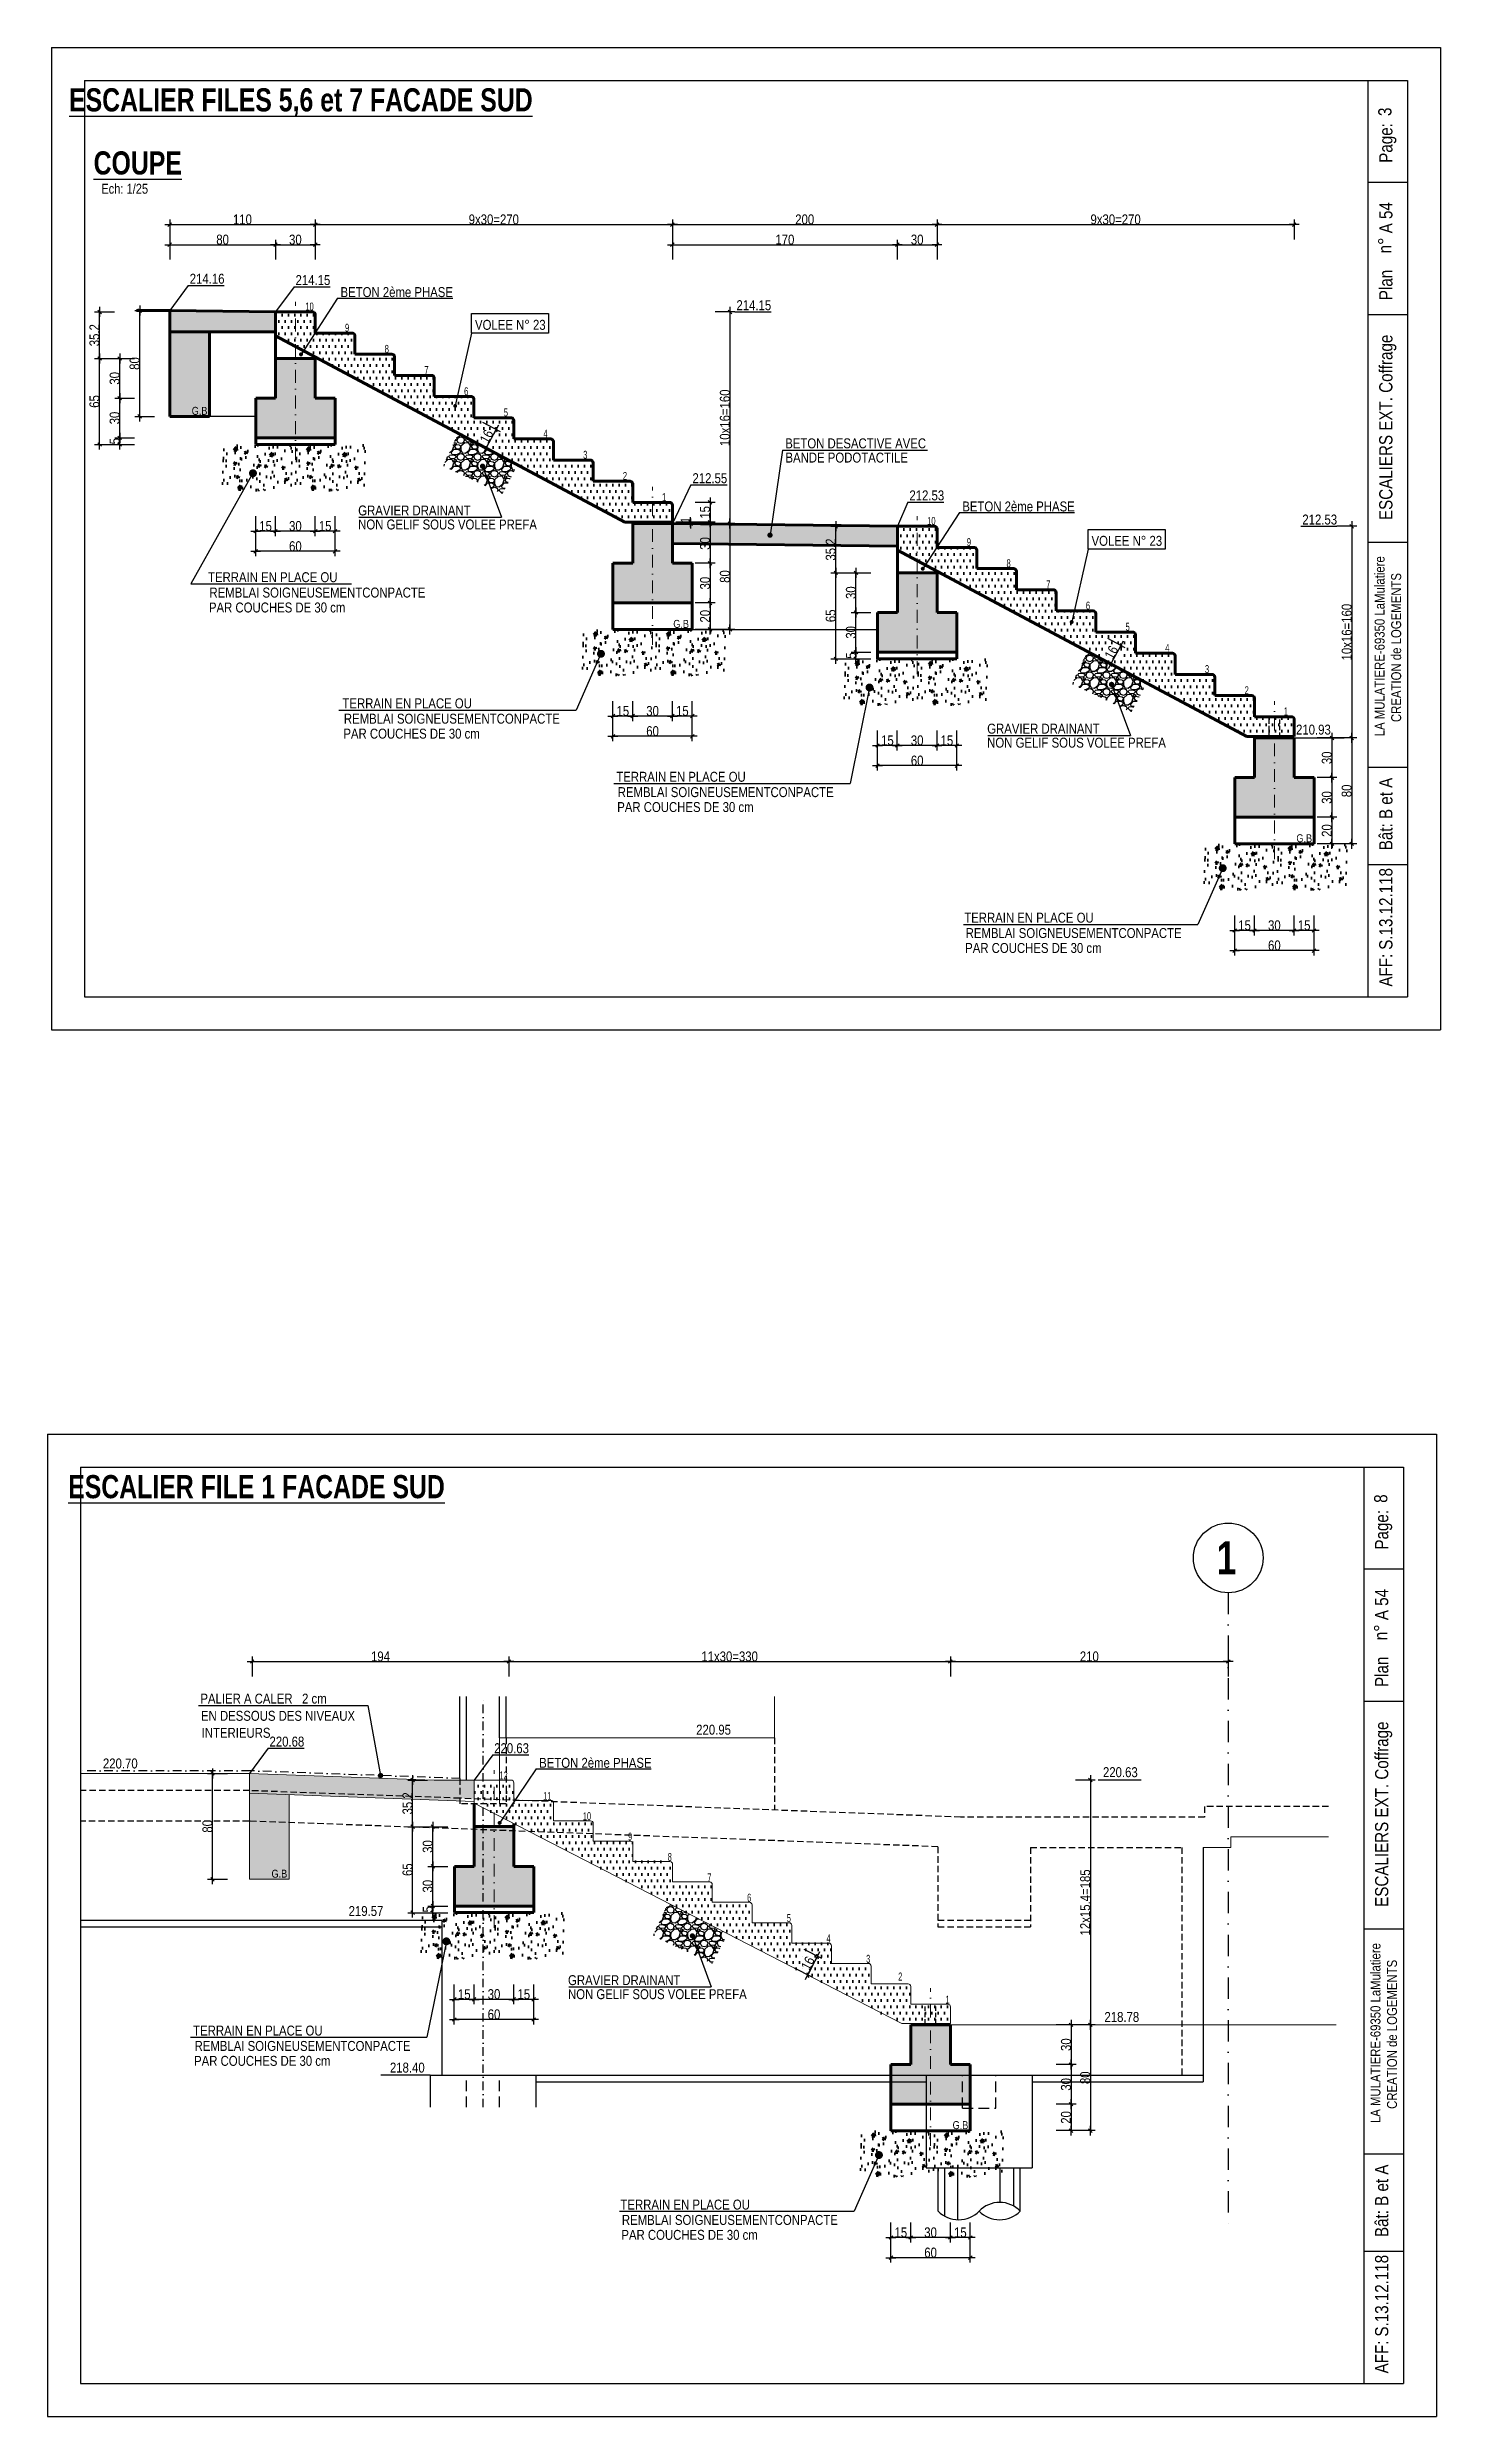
# Model space of a CAD drawing. Header units: centimetres. Extents: x 40138 to 55380, y -25189 to -21608.
# Drawn here: x 48126 to 50233, y -25189 to -21608 of the extents above; entities that cross this region are included whole.
import ezdxf
from ezdxf.enums import TextEntityAlignment as Align

# ---------------------------------------------------------------- set-up
doc = ezdxf.new("R2010")
doc.units = ezdxf.units.CM
doc.header["$LTSCALE"] = 25.4
doc.header["$PDMODE"] = 1
doc.header["$PDSIZE"] = -2
for name, pattern in [('CACHEX2', [19.05, 12.7, -6.35]), ('TIRETPT2', [12.7, 6.35, -3.175, 0, -3.175]), ('TIRETPTX2', [50.8, 25.4, -12.7, 0, -12.7])]:
    doc.linetypes.add(name, pattern=pattern)
for name, color, linetype in [('01_cote_gen', 4, 'Continuous'), ('01_fenetres', 171, 'Continuous'), ('01_linteaux', 2, 'Continuous'), ('01_murs_sup', 2, 'CACHEX2'), ('01_poch_BN', 9, 'Continuous'), ('01_poch_murs', 253, 'Continuous'), ('01_texte', 230, 'Continuous'), ('AA_COTES', 2, 'Continuous')]:
    doc.layers.add(name, color=color, linetype=linetype)
for name, color, linetype, lineweight in [('01_murs_coup', 5, 'Continuous', 60), ('01_PIEUX', 5, 'Continuous', 60), ('01_tram_axes', 2, 'TIRETPTX2', 9)]:
    doc.layers.add(name, color=color, linetype=linetype, lineweight=lineweight)
doc.styles.add('ARIAL NA', font='ARIALN.TTF')
doc.styles.add('Arial Narrow', font='ARIALN.TTF')
doc.styles.add('impact', font='impact.ttf')
doc.styles.add('MATTE_TXT', font='arial.ttf')
doc.styles.add('STYLE2', font='ARIALN.TTF')
doc.dimstyles.new('JB25', dxfattribs={"dimscale": 0.1, "dimtxt": 150, "dimasz": 15, "dimexe": 0.1, "dimexo": 0.1, "dimgap": 0.09, "dimtad": 1, "dimdec": 1, "dimlfac": 0.5, "dimdsep": 46, "dimtxsty": 'STYLE2', "dimblk1": 'BOND_G', "dimblk2": 'BOND_D', "dimsah": 1, "dimcen": 1.5, "dimdle": 0.01, "dimse1": 1, "dimse2": 1, "dimclrd": 4, "dimclre": 2, "dimclrt": 6, "dimazin": 2, "dimtfac": 2.333333, "dimtdec": 1, "dimtix": 1, "dimtmove": 2, "dimatfit": 3, "dimldrblk": 'BOND_G', "dimfxl": 1, "dimtolj": 1, "dimtzin": 0, "dimarcsym": 0})
doc.dimstyles.new('JB50', dxfattribs={"dimscale": 0.1, "dimtxt": 150, "dimasz": 15, "dimexe": 0.1, "dimexo": 0.1, "dimgap": 0.09, "dimtad": 1, "dimdec": 1, "dimdsep": 46, "dimtxsty": 'STYLE2', "dimblk1": 'BOND_G', "dimblk2": 'BOND_D', "dimsah": 1, "dimcen": 1.5, "dimdle": 0.01, "dimse1": 1, "dimse2": 1, "dimclrd": 4, "dimclre": 2, "dimclrt": 6, "dimazin": 2, "dimtfac": 2.333333, "dimtdec": 1, "dimtix": 1, "dimtmove": 2, "dimatfit": 3, "dimldrblk": 'BOND_G', "dimfxl": 1, "dimtolj": 1, "dimtzin": 0, "dimarcsym": 0})
pattern_1 = [(0, (21015.837, 0), (4.7625, 9.525), [0, -9.525])]
pattern_2 = [(0, (21955.837, -324), (4.7625, 9.525), [0, -9.525])]

msp = doc.modelspace()

# ---------------------------------------------------------------- texts
at = {"layer": '01_texte'}
for s, height, style, p in [('%%UESCALIER FILES 5,6 et 7 FACADE SUD', 35, 'impact', (48509.58, -21714.92)), ('%%UCOUPE', 35, 'impact', (48263.04, -21810.31)), ('BETON 2ème PHASE', 15, 'Arial Narrow', (48654.53, -21989.57)), ('VOLEE N° 23', 15, 'Arial Narrow', (48826.25, -22039.06)), ('G.B', 12, 'Arial Narrow', (48356.48, -22166.7)), ('BETON DESACTIVE AVEC', 15, 'Arial Narrow', (49348.32, -22218.19)), ('BANDE PODOTACTILE', 15, 'Arial Narrow', (49334.82, -22239.69)), ('GRAVIER DRAINANT', 15, 'Arial Narrow', (48681.21, -22319.65)), ('BETON 2ème PHASE', 15, 'Arial Narrow', (49594.53, -22313.57)), ('NON GELIF SOUS VOLEE PREFA', 15, 'Arial Narrow', (48731.32, -22340.82)), ('VOLEE N° 23', 15, 'Arial Narrow', (49758.25, -22365.56)), ('TERRAIN EN PLACE OU', 15, 'Arial Narrow', (48467.1, -22420.52)), ('PAR COUCHES DE 30 cm', 15, 'Arial Narrow', (48473.72, -22466.3)), ('REMBLAI SOIGNEUSEMENTCONPACTE', 15, 'Arial Narrow', (48534.63, -22443.72)), ('G.B', 12, 'Arial Narrow', (49084.48, -22488.7)), ('TERRAIN EN PLACE OU', 15, 'Arial Narrow', (48670.32, -22611.19)), ('REMBLAI SOIGNEUSEMENTCONPACTE', 15, 'Arial Narrow', (48737.85, -22634.39)), ('GRAVIER DRAINANT', 15, 'Arial Narrow', (49632.11, -22649.47)), ('PAR COUCHES DE 30 cm', 15, 'Arial Narrow', (48676.95, -22656.97)), ('NON GELIF SOUS VOLEE PREFA', 15, 'Arial Narrow', (49682.22, -22670.64)), ('TERRAIN EN PLACE OU', 15, 'Arial Narrow', (49084.32, -22722.19)), ('REMBLAI SOIGNEUSEMENTCONPACTE', 15, 'Arial Narrow', (49151.85, -22745.39)), ('PAR COUCHES DE 30 cm', 15, 'Arial Narrow', (49090.95, -22767.97)), ('G.B', 12, 'Arial Narrow', (50026.48, -22812.7)), ('TERRAIN EN PLACE OU', 15, 'Arial Narrow', (49610.32, -22935.19)), ('REMBLAI SOIGNEUSEMENTCONPACTE', 15, 'Arial Narrow', (49677.85, -22958.39)), ('PAR COUCHES DE 30 cm', 15, 'Arial Narrow', (49616.95, -22980.97)), ('%%UESCALIER FILE 1 FACADE SUD', 35, 'impact', (48442.52, -23811.22)), ('PALIER A CALER   2 cm', 15, 'Arial Narrow', (48453.14, -24115.63)), ('EN DESSOUS DES NIVEAUX  ', 15, 'Arial Narrow', (48479.82, -24141.65)), (' INTERIEURS', 15, 'Arial Narrow', (48409.25, -24167.32)), ('BETON 2ème PHASE', 15, 'Arial Narrow', (48954.81, -24212.7)), ('G.B', 12, 'Arial Narrow', (48477.08, -24377.92)), ('GRAVIER DRAINANT', 15, 'Arial Narrow', (48998.43, -24541.22)), ('NON GELIF SOUS VOLEE PREFA', 15, 'Arial Narrow', (49048.55, -24562.39)), ('TERRAIN EN PLACE OU', 15, 'Arial Narrow', (48444.6, -24617.43)), ('REMBLAI SOIGNEUSEMENTCONPACTE', 15, 'Arial Narrow', (48512.13, -24640.63)), ('PAR COUCHES DE 30 cm', 15, 'Arial Narrow', (48451.23, -24663.21)), ('G.B', 12, 'Arial Narrow', (49506.76, -24757.94)), ('TERRAIN EN PLACE OU', 15, 'Arial Narrow', (49090.6, -24880.43)), ('REMBLAI SOIGNEUSEMENTCONPACTE', 15, 'Arial Narrow', (49158.13, -24903.63)), ('PAR COUCHES DE 30 cm', 15, 'Arial Narrow', (49097.23, -24926.21))]:
    msp.add_text(s, height=height, dxfattribs=dict(at, style=style)).set_placement(p, align=Align.BOTTOM_CENTER)
for s, height, rotation, style, p in [('3', 20, 90, 'STYLE2', (50158.36, -21711.39)), ('Page:', 20, 90, 'STYLE2', (50159.81, -21782.07)), ('A 54', 20, 90, 'STYLE2', (50159.81, -21888.72)), ('n%%D', 20, 90, 'STYLE2', (50158.36, -21919.06)), ('Plan', 20, 90, 'STYLE2', (50159.81, -21989.74)), ('ESCALIERS EXT. Coffrage', 20, 90, 'STYLE2', (50159.81, -22322.07)), ('LA MULATIERE-69350 LaMulatiere', 15, 90, 'STYLE2', (50147.94, -22648.98)), ('CREATION de LOGEMENTS', 15, 90, 'STYLE2', (50172.94, -22627.5)), ('Bât: B et A', 20, 90, 'STYLE2', (50159.81, -22821.2)), ('S.13.12.118', 20, 90, 'STYLE2', (50159.81, -22971.7)), ('AFF:', 20, 90, 'STYLE2', (50159.81, -23027.36)), ('8', 20, 90, 'STYLE2', (50152.09, -23807.69)), ('Page:', 20, 90, 'STYLE2', (50153.54, -23878.37)), ('1', 50, 0, 'impact', (49894.11, -23915.71)), ('A 54', 20, 90, 'STYLE2', (50153.54, -23985.01)), ('n%%D', 20, 90, 'STYLE2', (50152.09, -24015.36)), ('Plan', 20, 90, 'STYLE2', (50153.54, -24086.04)), ('ESCALIERS EXT. Coffrage', 20, 90, 'STYLE2', (50153.54, -24418.37)), ('LA MULATIERE-69350 LaMulatiere', 15, 90, 'STYLE2', (50141.67, -24745.28)), ('CREATION de LOGEMENTS', 15, 90, 'STYLE2', (50166.67, -24723.8)), ('Bât: B et A', 20, 90, 'STYLE2', (50153.54, -24917.49)), ('S.13.12.118', 20, 90, 'STYLE2', (50153.54, -25067.99)), ('AFF:', 20, 90, 'STYLE2', (50153.54, -25123.66))]:
    msp.add_text(s, height=height, rotation=rotation, dxfattribs=dict(at, style=style)).set_placement(p)
at = {"layer": '01_texte', "style": 'MATTE_TXT', "width": 0.8}
msp.add_text('Ech: 1/25', height=15, dxfattribs=at).set_placement((48243.25, -21833.35), align=Align.BOTTOM_CENTER)
at = {"layer": '01_texte', "style": 'ARIAL NA'}
for s, p in [('214.16', (48341.58, -21964.88)), ('214.15', (48501.58, -21966.88)), ('214.15', (49168.08, -22004.88)), ('212.55', (49101.58, -22266.38)), ('212.53', (49429.58, -22292.38)), ('212.53', (50023.58, -22328.88)), ('210.93', (50014.08, -22646.38)), ('220.68', (48462.18, -24176.1)), ('220.63', (48801.86, -24186.12)), ('220.95', (49107.25, -24158.15)), ('220.70', (48210.34, -24209.17)), ('220.63', (49722.21, -24222.34)), ('219.57', (48581.8, -24432.19)), ('218.78', (49724.42, -24592.34)), ('218.40', (48644.25, -24668.88))]:
    msp.add_text(s, height=15, dxfattribs=at).set_placement(p)
for s, width, p in [('10', 0.8, (48516.35, -22005.44)), ('9', 0.8, (48576.35, -22037.44)), ('8', 0.8, (48636.35, -22069.44)), ('7', 0.8, (48696.35, -22101.44)), ('6', 0.8, (48756.35, -22133.44)), ('5', 0.8, (48816.35, -22165.44)), ('4', 0.8, (48876.35, -22197.44)), ('3', 0.8, (48936.35, -22229.44)), ('2', 0.8, (48996.35, -22261.44)), ('1', 0.8, (49055.56, -22293.44)), ('10', 0.8, (49456.35, -22329.44)), ('9', 0.8, (49516.35, -22361.44)), ('8', 0.8, (49576.35, -22393.44)), ('7', 0.8, (49636.35, -22425.44)), ('6', 0.8, (49696.35, -22457.44)), ('5', 0.8, (49756.35, -22489.44)), ('4', 0.8, (49816.35, -22521.44)), ('3', 0.8, (49876.35, -22553.44)), ('2', 0.8, (49936.35, -22585.44)), ('1', 0.8, (49995.56, -22617.44)), ('12', 0.7, (48809.98, -24225.75)), ('11', 0.7, (48876.02, -24256.57)), ('10', 0.7, (48936.02, -24287.37)), ('9', 0.7, (49004.26, -24318.17)), ('8', 0.7, (49064.26, -24348.97)), ('7', 0.7, (49124.26, -24379.77)), ('6', 0.7, (49184.26, -24410.57)), ('5', 0.7, (49244.26, -24441.37)), ('4', 0.7, (49304.26, -24472.17)), ('3', 0.7, (49364.26, -24502.97)), ('2', 0.7, (49412.66, -24529.77)), ('1', 0.7, (49484.26, -24564.57))]:
    msp.add_text(s, height=12, dxfattribs=dict(at, width=width)).set_placement(p)

# ---------------------------------------------------------------- blocks, each defined once
blk = doc.blocks.new('BOND_G')
at = {"layer": 'AA_COTES', "color": 0}
for p, q in [((5, 0), (-5, 0)), ((1.8, 1.8), (-1.8, -1.8)), ((0, -5), (0, 15))]:
    blk.add_line(p, q, dxfattribs=at)
blk = doc.blocks.new('BOND_D')
at = {"layer": 'AA_COTES', "color": 0}
for p, q in [((5, 0), (-5, 0)), ((-1.8, -1.8), (1.8, 1.8)), ((0, 5), (0, -15))]:
    blk.add_line(p, q, dxfattribs=at)
blk = doc.blocks.new('*D308')
at = {"layer": '01_cote_gen', "color": 4, "lineweight": -2, "ltscale": 0.1, "transparency": 16777216}
blk.add_line((50039.8, -22942.5), (50012.8, -22942.5), dxfattribs=at)
at = {"layer": 'Defpoints', "color": 0, "ltscale": 0.1, "transparency": 16777216}
for p in [(50011.3, -22711.5), (50041.3, -22711.5), (50011.3, -22942.5)]:
    blk.add_point(p, dxfattribs=at)
at = {"layer": '01_cote_gen', "color": 4, "lineweight": -2, "ltscale": 0.1, "transparency": 16777216, "xscale": 1.5, "yscale": 1.5, "zscale": 1.5, "rotation": 180}
blk.add_blockref('BOND_D', (50011.3, -22942.5), dxfattribs=at)
at = {"layer": '01_cote_gen', "color": 4, "lineweight": -2, "ltscale": 0.1, "transparency": 16777216, "xscale": 1.5, "yscale": 1.5, "zscale": 1.5}
blk.add_blockref('BOND_G', (50041.3, -22942.5), dxfattribs=at)
at = {"layer": '01_cote_gen', "color": 6, "ltscale": 0.1, "transparency": 16777216, "insert": (50026.3, -22934.8), "char_height": 15, "attachment_point": 5, "style": 'STYLE2'}
blk.add_mtext('\\A1;15', dxfattribs=at)
blk = doc.blocks.new('*D309')
at = {"layer": '01_cote_gen', "color": 4, "lineweight": -2, "ltscale": 0.1, "transparency": 16777216}
blk.add_line((50009.8, -22942.5), (49952.8, -22942.5), dxfattribs=at)
at = {"layer": 'Defpoints', "color": 0, "ltscale": 0.1, "transparency": 16777216}
for p in [(49951.3, -22711.5), (50011.3, -22711.5), (49951.3, -22942.5)]:
    blk.add_point(p, dxfattribs=at)
at = {"layer": '01_cote_gen', "color": 4, "lineweight": -2, "ltscale": 0.1, "transparency": 16777216, "xscale": 1.5, "yscale": 1.5, "zscale": 1.5, "rotation": 180}
blk.add_blockref('BOND_D', (49951.3, -22942.5), dxfattribs=at)
at = {"layer": '01_cote_gen', "color": 4, "lineweight": -2, "ltscale": 0.1, "transparency": 16777216, "xscale": 1.5, "yscale": 1.5, "zscale": 1.5}
blk.add_blockref('BOND_G', (50011.3, -22942.5), dxfattribs=at)
at = {"layer": '01_cote_gen', "color": 6, "ltscale": 0.1, "transparency": 16777216, "insert": (49981.3, -22934.8), "char_height": 15, "attachment_point": 5, "style": 'STYLE2'}
blk.add_mtext('\\A1;30', dxfattribs=at)
blk = doc.blocks.new('*D310')
at = {"layer": '01_cote_gen', "color": 4, "lineweight": -2, "ltscale": 0.1, "transparency": 16777216}
blk.add_line((49949.8, -22942.5), (49922.8, -22942.5), dxfattribs=at)
at = {"layer": 'Defpoints', "color": 0, "ltscale": 0.1, "transparency": 16777216}
for p in [(49921.3, -22711.5), (49951.3, -22711.5), (49921.3, -22942.5)]:
    blk.add_point(p, dxfattribs=at)
at = {"layer": '01_cote_gen', "color": 4, "lineweight": -2, "ltscale": 0.1, "transparency": 16777216, "xscale": 1.5, "yscale": 1.5, "zscale": 1.5, "rotation": 180}
blk.add_blockref('BOND_D', (49921.3, -22942.5), dxfattribs=at)
at = {"layer": '01_cote_gen', "color": 4, "lineweight": -2, "ltscale": 0.1, "transparency": 16777216, "xscale": 1.5, "yscale": 1.5, "zscale": 1.5}
blk.add_blockref('BOND_G', (49951.3, -22942.5), dxfattribs=at)
at = {"layer": '01_cote_gen', "color": 6, "ltscale": 0.1, "transparency": 16777216, "insert": (49936.3, -22934.8), "char_height": 15, "attachment_point": 5, "style": 'STYLE2'}
blk.add_mtext('\\A1;15', dxfattribs=at)
blk = doc.blocks.new('*D311')
at = {"layer": '01_cote_gen', "color": 4, "lineweight": -2, "ltscale": 0.1, "transparency": 16777216}
blk.add_line((50039.8, -22973), (49922.8, -22973), dxfattribs=at)
at = {"layer": 'Defpoints', "color": 0, "ltscale": 0.1, "transparency": 16777216}
for p in [(49921.3, -22920), (50041.3, -22920), (49921.3, -22973)]:
    blk.add_point(p, dxfattribs=at)
at = {"layer": '01_cote_gen', "color": 4, "lineweight": -2, "ltscale": 0.1, "transparency": 16777216, "xscale": 1.5, "yscale": 1.5, "zscale": 1.5, "rotation": 180}
blk.add_blockref('BOND_D', (49921.3, -22973), dxfattribs=at)
at = {"layer": '01_cote_gen', "color": 4, "lineweight": -2, "ltscale": 0.1, "transparency": 16777216, "xscale": 1.5, "yscale": 1.5, "zscale": 1.5}
blk.add_blockref('BOND_G', (50041.3, -22973), dxfattribs=at)
at = {"layer": '01_cote_gen', "color": 6, "ltscale": 0.1, "transparency": 16777216, "insert": (49981.3, -22965.3), "char_height": 15, "attachment_point": 5, "style": 'STYLE2'}
blk.add_mtext('\\A1;60', dxfattribs=at)
blk = doc.blocks.new('*D312')
at = {"layer": '01_cote_gen', "color": 4, "lineweight": -2, "ltscale": 0.1, "transparency": 16777216}
blk.add_line((50068.3, -22653), (50068.3, -22710), dxfattribs=at)
at = {"layer": 'Defpoints', "color": 0, "ltscale": 0.1, "transparency": 16777216}
for p in [(49981.3, -22651.5), (49996.3, -22711.5), (50068.3, -22711.5)]:
    blk.add_point(p, dxfattribs=at)
at = {"layer": '01_cote_gen', "color": 4, "lineweight": -2, "ltscale": 0.1, "transparency": 16777216, "xscale": 1.5, "yscale": 1.5, "zscale": 1.5}
for name, p, rotation in [('BOND_G', (50068.3, -22651.5), 90), ('BOND_D', (50068.3, -22711.5), 270)]:
    blk.add_blockref(name, p, dxfattribs=dict(at, rotation=rotation))
at = {"layer": '01_cote_gen', "color": 6, "ltscale": 0.1, "transparency": 16777216, "insert": (50060.7, -22681.5), "char_height": 15, "attachment_point": 5, "rotation": 90, "style": 'STYLE2'}
blk.add_mtext('\\A1;30', dxfattribs=at)
blk = doc.blocks.new('*D313')
at = {"layer": '01_cote_gen', "color": 4, "lineweight": -2, "ltscale": 0.1, "transparency": 16777216}
blk.add_line((50068.3, -22713), (50068.3, -22770), dxfattribs=at)
at = {"layer": 'Defpoints', "color": 0, "ltscale": 0.1, "transparency": 16777216}
for p in [(50075.8, -22711.5), (50041.3, -22771.5), (50068.3, -22771.5)]:
    blk.add_point(p, dxfattribs=at)
at = {"layer": '01_cote_gen', "color": 4, "lineweight": -2, "ltscale": 0.1, "transparency": 16777216, "xscale": 1.5, "yscale": 1.5, "zscale": 1.5}
for name, p, rotation in [('BOND_G', (50068.3, -22711.5), 90), ('BOND_D', (50068.3, -22771.5), 270)]:
    blk.add_blockref(name, p, dxfattribs=dict(at, rotation=rotation))
at = {"layer": '01_cote_gen', "color": 6, "ltscale": 0.1, "transparency": 16777216, "insert": (50060.7, -22741.5), "char_height": 15, "attachment_point": 5, "rotation": 90, "style": 'STYLE2'}
blk.add_mtext('\\A1;30', dxfattribs=at)
blk = doc.blocks.new('*D314')
at = {"layer": '01_cote_gen', "color": 4, "lineweight": -2, "ltscale": 0.1, "transparency": 16777216}
blk.add_line((50068.3, -22773), (50068.3, -22810), dxfattribs=at)
at = {"layer": 'Defpoints', "color": 0, "ltscale": 0.1, "transparency": 16777216}
for p in [(50060.8, -22771.5), (50041.3, -22811.5), (50068.3, -22811.5)]:
    blk.add_point(p, dxfattribs=at)
at = {"layer": '01_cote_gen', "color": 4, "lineweight": -2, "ltscale": 0.1, "transparency": 16777216, "xscale": 1.5, "yscale": 1.5, "zscale": 1.5}
for name, p, rotation in [('BOND_G', (50068.3, -22771.5), 90), ('BOND_D', (50068.3, -22811.5), 270)]:
    blk.add_blockref(name, p, dxfattribs=dict(at, rotation=rotation))
at = {"layer": '01_cote_gen', "color": 6, "ltscale": 0.1, "transparency": 16777216, "insert": (50060.7, -22791.5), "char_height": 15, "attachment_point": 5, "rotation": 90, "style": 'STYLE2'}
blk.add_mtext('\\A1;20', dxfattribs=at)
blk = doc.blocks.new('*D315')
at = {"layer": '01_cote_gen', "color": 4, "lineweight": -2, "ltscale": 0.1, "transparency": 16777216}
blk.add_line((50098.3, -22653), (50098.3, -22810), dxfattribs=at)
at = {"layer": 'Defpoints', "color": 0, "ltscale": 0.1, "transparency": 16777216}
for p in [(50075.8, -22651.5), (50075.8, -22811.5), (50098.3, -22811.5)]:
    blk.add_point(p, dxfattribs=at)
at = {"layer": '01_cote_gen', "color": 4, "lineweight": -2, "ltscale": 0.1, "transparency": 16777216, "xscale": 1.5, "yscale": 1.5, "zscale": 1.5}
for name, p, rotation in [('BOND_G', (50098.3, -22651.5), 90), ('BOND_D', (50098.3, -22811.5), 270)]:
    blk.add_blockref(name, p, dxfattribs=dict(at, rotation=rotation))
at = {"layer": '01_cote_gen', "color": 6, "ltscale": 0.1, "transparency": 16777216, "insert": (50090.7, -22731.5), "char_height": 15, "attachment_point": 5, "rotation": 90, "style": 'STYLE2'}
blk.add_mtext('\\A1;80', dxfattribs=at)
blk = doc.blocks.new('*D316')
at = {"layer": '01_murs_coup', "color": 4, "lineweight": -2, "transparency": 16777216}
blk.add_line((50098.3, -22333), (50098.3, -22650), dxfattribs=at)
at = {"layer": 'Defpoints', "color": 0, "transparency": 16777216}
for p in [(49439.3, -22331.5), (50045.8, -22651.5), (50098.3, -22651.5)]:
    blk.add_point(p, dxfattribs=at)
at = {"layer": '01_murs_coup', "color": 4, "lineweight": -2, "transparency": 16777216, "xscale": 1.5, "yscale": 1.5, "zscale": 1.5}
for name, p, rotation in [('BOND_G', (50098.3, -22331.5), 90), ('BOND_D', (50098.3, -22651.5), 270)]:
    blk.add_blockref(name, p, dxfattribs=dict(at, rotation=rotation))
at = {"layer": '01_murs_coup', "color": 6, "transparency": 16777216, "insert": (50090.7, -22491.5), "char_height": 15, "attachment_point": 5, "rotation": 90, "style": 'STYLE2'}
blk.add_mtext('\\A1;10x16=160', dxfattribs=at)
blk = doc.blocks.new('*D322')
at = {"layer": '01_cote_gen', "color": 4, "lineweight": -2, "ltscale": 0.1, "transparency": 16777216}
blk.add_line((49099.8, -22618.5), (49072.8, -22618.5), dxfattribs=at)
at = {"layer": 'Defpoints', "color": 0, "ltscale": 0.1, "transparency": 16777216}
for p in [(49071.3, -22387.5), (49101.3, -22387.5), (49071.3, -22618.5)]:
    blk.add_point(p, dxfattribs=at)
at = {"layer": '01_cote_gen', "color": 4, "lineweight": -2, "ltscale": 0.1, "transparency": 16777216, "xscale": 1.5, "yscale": 1.5, "zscale": 1.5, "rotation": 180}
blk.add_blockref('BOND_D', (49071.3, -22618.5), dxfattribs=at)
at = {"layer": '01_cote_gen', "color": 4, "lineweight": -2, "ltscale": 0.1, "transparency": 16777216, "xscale": 1.5, "yscale": 1.5, "zscale": 1.5}
blk.add_blockref('BOND_G', (49101.3, -22618.5), dxfattribs=at)
at = {"layer": '01_cote_gen', "color": 6, "ltscale": 0.1, "transparency": 16777216, "insert": (49086.3, -22610.8), "char_height": 15, "attachment_point": 5, "style": 'STYLE2'}
blk.add_mtext('\\A1;15', dxfattribs=at)
blk = doc.blocks.new('*D323')
at = {"layer": '01_cote_gen', "color": 4, "lineweight": -2, "ltscale": 0.1, "transparency": 16777216}
blk.add_line((49069.8, -22618.5), (49012.8, -22618.5), dxfattribs=at)
at = {"layer": 'Defpoints', "color": 0, "ltscale": 0.1, "transparency": 16777216}
for p in [(49011.3, -22387.5), (49071.3, -22387.5), (49011.3, -22618.5)]:
    blk.add_point(p, dxfattribs=at)
at = {"layer": '01_cote_gen', "color": 4, "lineweight": -2, "ltscale": 0.1, "transparency": 16777216, "xscale": 1.5, "yscale": 1.5, "zscale": 1.5, "rotation": 180}
blk.add_blockref('BOND_D', (49011.3, -22618.5), dxfattribs=at)
at = {"layer": '01_cote_gen', "color": 4, "lineweight": -2, "ltscale": 0.1, "transparency": 16777216, "xscale": 1.5, "yscale": 1.5, "zscale": 1.5}
blk.add_blockref('BOND_G', (49071.3, -22618.5), dxfattribs=at)
at = {"layer": '01_cote_gen', "color": 6, "ltscale": 0.1, "transparency": 16777216, "insert": (49041.3, -22610.8), "char_height": 15, "attachment_point": 5, "style": 'STYLE2'}
blk.add_mtext('\\A1;30', dxfattribs=at)
blk = doc.blocks.new('*D324')
at = {"layer": '01_cote_gen', "color": 4, "lineweight": -2, "ltscale": 0.1, "transparency": 16777216}
blk.add_line((49009.8, -22618.5), (48982.8, -22618.5), dxfattribs=at)
at = {"layer": 'Defpoints', "color": 0, "ltscale": 0.1, "transparency": 16777216}
for p in [(48981.3, -22387.5), (49011.3, -22387.5), (48981.3, -22618.5)]:
    blk.add_point(p, dxfattribs=at)
at = {"layer": '01_cote_gen', "color": 4, "lineweight": -2, "ltscale": 0.1, "transparency": 16777216, "xscale": 1.5, "yscale": 1.5, "zscale": 1.5, "rotation": 180}
blk.add_blockref('BOND_D', (48981.3, -22618.5), dxfattribs=at)
at = {"layer": '01_cote_gen', "color": 4, "lineweight": -2, "ltscale": 0.1, "transparency": 16777216, "xscale": 1.5, "yscale": 1.5, "zscale": 1.5}
blk.add_blockref('BOND_G', (49011.3, -22618.5), dxfattribs=at)
at = {"layer": '01_cote_gen', "color": 6, "ltscale": 0.1, "transparency": 16777216, "insert": (48996.3, -22610.8), "char_height": 15, "attachment_point": 5, "style": 'STYLE2'}
blk.add_mtext('\\A1;15', dxfattribs=at)
blk = doc.blocks.new('*D317')
at = {"layer": '01_cote_gen', "color": 4, "lineweight": -2, "ltscale": 0.1, "transparency": 16777216}
blk.add_line((49099.8, -22649), (48982.8, -22649), dxfattribs=at)
at = {"layer": 'Defpoints', "color": 0, "ltscale": 0.1, "transparency": 16777216}
for p in [(48981.3, -22596), (49101.3, -22596), (48981.3, -22649)]:
    blk.add_point(p, dxfattribs=at)
at = {"layer": '01_cote_gen', "color": 4, "lineweight": -2, "ltscale": 0.1, "transparency": 16777216, "xscale": 1.5, "yscale": 1.5, "zscale": 1.5, "rotation": 180}
blk.add_blockref('BOND_D', (48981.3, -22649), dxfattribs=at)
at = {"layer": '01_cote_gen', "color": 4, "lineweight": -2, "ltscale": 0.1, "transparency": 16777216, "xscale": 1.5, "yscale": 1.5, "zscale": 1.5}
blk.add_blockref('BOND_G', (49101.3, -22649), dxfattribs=at)
at = {"layer": '01_cote_gen', "color": 6, "ltscale": 0.1, "transparency": 16777216, "insert": (49041.3, -22641.3), "char_height": 15, "attachment_point": 5, "style": 'STYLE2'}
blk.add_mtext('\\A1;60', dxfattribs=at)
blk = doc.blocks.new('*D318')
at = {"layer": '01_cote_gen', "color": 4, "lineweight": -2, "ltscale": 0.1, "transparency": 16777216}
blk.add_line((49128.3, -22329), (49128.3, -22386), dxfattribs=at)
at = {"layer": 'Defpoints', "color": 0, "ltscale": 0.1, "transparency": 16777216}
for p in [(49041.3, -22327.5), (49056.3, -22387.5), (49128.3, -22387.5)]:
    blk.add_point(p, dxfattribs=at)
at = {"layer": '01_cote_gen', "color": 4, "lineweight": -2, "ltscale": 0.1, "transparency": 16777216, "xscale": 1.5, "yscale": 1.5, "zscale": 1.5}
for name, p, rotation in [('BOND_G', (49128.3, -22327.5), 90), ('BOND_D', (49128.3, -22387.5), 270)]:
    blk.add_blockref(name, p, dxfattribs=dict(at, rotation=rotation))
at = {"layer": '01_cote_gen', "color": 6, "ltscale": 0.1, "transparency": 16777216, "insert": (49120.7, -22357.5), "char_height": 15, "attachment_point": 5, "rotation": 90, "style": 'STYLE2'}
blk.add_mtext('\\A1;30', dxfattribs=at)
blk = doc.blocks.new('*D320')
at = {"layer": '01_cote_gen', "color": 4, "lineweight": -2, "ltscale": 0.1, "transparency": 16777216}
blk.add_line((49128.3, -22389), (49128.3, -22446), dxfattribs=at)
at = {"layer": 'Defpoints', "color": 0, "ltscale": 0.1, "transparency": 16777216}
for p in [(49135.8, -22387.5), (49101.3, -22447.5), (49128.3, -22447.5)]:
    blk.add_point(p, dxfattribs=at)
at = {"layer": '01_cote_gen', "color": 4, "lineweight": -2, "ltscale": 0.1, "transparency": 16777216, "xscale": 1.5, "yscale": 1.5, "zscale": 1.5}
for name, p, rotation in [('BOND_G', (49128.3, -22387.5), 90), ('BOND_D', (49128.3, -22447.5), 270)]:
    blk.add_blockref(name, p, dxfattribs=dict(at, rotation=rotation))
at = {"layer": '01_cote_gen', "color": 6, "ltscale": 0.1, "transparency": 16777216, "insert": (49120.7, -22417.5), "char_height": 15, "attachment_point": 5, "rotation": 90, "style": 'STYLE2'}
blk.add_mtext('\\A1;30', dxfattribs=at)
blk = doc.blocks.new('*D319')
at = {"layer": '01_cote_gen', "color": 4, "lineweight": -2, "ltscale": 0.1, "transparency": 16777216}
blk.add_line((49158.3, -22329), (49158.3, -22486), dxfattribs=at)
at = {"layer": 'Defpoints', "color": 0, "ltscale": 0.1, "transparency": 16777216}
for p in [(49135.8, -22327.5), (49135.8, -22487.5), (49158.3, -22487.5)]:
    blk.add_point(p, dxfattribs=at)
at = {"layer": '01_cote_gen', "color": 4, "lineweight": -2, "ltscale": 0.1, "transparency": 16777216, "xscale": 1.5, "yscale": 1.5, "zscale": 1.5}
for name, p, rotation in [('BOND_G', (49158.3, -22327.5), 90), ('BOND_D', (49158.3, -22487.5), 270)]:
    blk.add_blockref(name, p, dxfattribs=dict(at, rotation=rotation))
at = {"layer": '01_cote_gen', "color": 6, "ltscale": 0.1, "transparency": 16777216, "insert": (49150.7, -22407.5), "char_height": 15, "attachment_point": 5, "rotation": 90, "style": 'STYLE2'}
blk.add_mtext('\\A1;80', dxfattribs=at)
blk = doc.blocks.new('*D321')
at = {"layer": '01_murs_coup', "color": 4, "lineweight": -2, "transparency": 16777216}
blk.add_line((49158.3, -22009), (49158.3, -22326), dxfattribs=at)
at = {"layer": 'Defpoints', "color": 0, "transparency": 16777216}
for p in [(48499.3, -22007.5), (49105.8, -22327.5), (49158.3, -22327.5)]:
    blk.add_point(p, dxfattribs=at)
at = {"layer": '01_murs_coup', "color": 4, "lineweight": -2, "transparency": 16777216, "xscale": 1.5, "yscale": 1.5, "zscale": 1.5}
for name, p, rotation in [('BOND_G', (49158.3, -22007.5), 90), ('BOND_D', (49158.3, -22327.5), 270)]:
    blk.add_blockref(name, p, dxfattribs=dict(at, rotation=rotation))
at = {"layer": '01_murs_coup', "color": 6, "transparency": 16777216, "insert": (49150.7, -22167.5), "char_height": 15, "attachment_point": 5, "rotation": 90, "style": 'STYLE2'}
blk.add_mtext('\\A1;10x16=160', dxfattribs=at)
blk = doc.blocks.new('*D325')
at = {"layer": '01_cote_gen', "color": 4, "lineweight": -2, "ltscale": 0.1, "transparency": 16777216}
blk.add_line((49128.3, -22449), (49128.3, -22486), dxfattribs=at)
at = {"layer": 'Defpoints', "color": 0, "ltscale": 0.1, "transparency": 16777216}
for p in [(49109.8, -22447.5), (49101.3, -22487.5), (49128.3, -22487.5)]:
    blk.add_point(p, dxfattribs=at)
at = {"layer": '01_cote_gen', "color": 4, "lineweight": -2, "ltscale": 0.1, "transparency": 16777216, "xscale": 1.5, "yscale": 1.5, "zscale": 1.5}
for name, p, rotation in [('BOND_G', (49128.3, -22447.5), 90), ('BOND_D', (49128.3, -22487.5), 270)]:
    blk.add_blockref(name, p, dxfattribs=dict(at, rotation=rotation))
at = {"layer": '01_cote_gen', "color": 6, "ltscale": 0.1, "transparency": 16777216, "insert": (49120.7, -22467.5), "char_height": 15, "attachment_point": 5, "rotation": 90, "style": 'STYLE2'}
blk.add_mtext('\\A1;20', dxfattribs=at)
blk = doc.blocks.new('*D326')
at = {"layer": '01_cote_gen', "color": 4, "lineweight": -2, "ltscale": 0.1, "transparency": 16777216}
blk.add_line((49348.8, -22530.4), (49348.8, -22523.4), dxfattribs=at)
at = {"layer": 'Defpoints', "color": 0, "ltscale": 0.1, "transparency": 16777216}
for p in [(49348.8, -22521.9), (49412.3, -22521.9), (49412.3, -22531.9)]:
    blk.add_point(p, dxfattribs=at)
at = {"layer": '01_cote_gen', "color": 4, "lineweight": -2, "ltscale": 0.1, "transparency": 16777216, "xscale": 1.5, "yscale": 1.5, "zscale": 1.5}
for name, p, rotation in [('BOND_D', (49348.8, -22521.9), 90), ('BOND_G', (49348.8, -22531.9), 270)]:
    blk.add_blockref(name, p, dxfattribs=dict(at, rotation=rotation))
at = {"layer": '01_cote_gen', "color": 6, "ltscale": 0.1, "transparency": 16777216, "insert": (49341.2, -22526.9), "char_height": 15, "attachment_point": 5, "rotation": 90, "style": 'STYLE2'}
blk.add_mtext('\\A1;5', dxfattribs=at)
blk = doc.blocks.new('*D327')
at = {"layer": '01_cote_gen', "color": 4, "lineweight": -2, "ltscale": 0.1, "transparency": 16777216}
blk.add_line((49348.8, -22520.4), (49348.8, -22463.4), dxfattribs=at)
at = {"layer": 'Defpoints', "color": 0, "ltscale": 0.1, "transparency": 16777216}
for p in [(49348.8, -22461.9), (49381.3, -22461.9), (49381.3, -22521.9)]:
    blk.add_point(p, dxfattribs=at)
at = {"layer": '01_cote_gen', "color": 4, "lineweight": -2, "ltscale": 0.1, "transparency": 16777216, "xscale": 1.5, "yscale": 1.5, "zscale": 1.5}
for name, p, rotation in [('BOND_D', (49348.8, -22461.9), 90), ('BOND_G', (49348.8, -22521.9), 270)]:
    blk.add_blockref(name, p, dxfattribs=dict(at, rotation=rotation))
at = {"layer": '01_cote_gen', "color": 6, "ltscale": 0.1, "transparency": 16777216, "insert": (49341.2, -22491.9), "char_height": 15, "attachment_point": 5, "rotation": 90, "style": 'STYLE2'}
blk.add_mtext('\\A1;30', dxfattribs=at)
blk = doc.blocks.new('*D328')
at = {"layer": '01_cote_gen', "color": 4, "lineweight": -2, "ltscale": 0.1, "transparency": 16777216}
blk.add_line((49348.8, -22460.4), (49348.8, -22403.4), dxfattribs=at)
at = {"layer": 'Defpoints', "color": 0, "ltscale": 0.1, "transparency": 16777216}
for p in [(49348.8, -22401.9), (49411.3, -22401.9), (49396.3, -22461.9)]:
    blk.add_point(p, dxfattribs=at)
at = {"layer": '01_cote_gen', "color": 4, "lineweight": -2, "ltscale": 0.1, "transparency": 16777216, "xscale": 1.5, "yscale": 1.5, "zscale": 1.5}
for name, p, rotation in [('BOND_D', (49348.8, -22401.9), 90), ('BOND_G', (49348.8, -22461.9), 270)]:
    blk.add_blockref(name, p, dxfattribs=dict(at, rotation=rotation))
at = {"layer": '01_cote_gen', "color": 6, "ltscale": 0.1, "transparency": 16777216, "insert": (49341.2, -22431.9), "char_height": 15, "attachment_point": 5, "rotation": 90, "style": 'STYLE2'}
blk.add_mtext('\\A1;30', dxfattribs=at)
blk = doc.blocks.new('*D329')
at = {"layer": '01_cote_gen', "color": 4, "lineweight": -2, "ltscale": 0.1, "transparency": 16777216}
blk.add_line((49318.3, -22530.4), (49318.3, -22403.4), dxfattribs=at)
at = {"layer": 'Defpoints', "color": 0, "ltscale": 0.1, "transparency": 16777216}
for p in [(49318.3, -22401.9), (49371.3, -22401.9), (49371.3, -22531.9)]:
    blk.add_point(p, dxfattribs=at)
at = {"layer": '01_cote_gen', "color": 4, "lineweight": -2, "ltscale": 0.1, "transparency": 16777216, "xscale": 1.5, "yscale": 1.5, "zscale": 1.5}
for name, p, rotation in [('BOND_D', (49318.3, -22401.9), 90), ('BOND_G', (49318.3, -22531.9), 270)]:
    blk.add_blockref(name, p, dxfattribs=dict(at, rotation=rotation))
at = {"layer": '01_cote_gen', "color": 6, "ltscale": 0.1, "transparency": 16777216, "insert": (49310.7, -22466.9), "char_height": 15, "attachment_point": 5, "rotation": 90, "style": 'STYLE2'}
blk.add_mtext('\\A1;65', dxfattribs=at)
blk = doc.blocks.new('*D330')
at = {"layer": '01_cote_gen', "color": 4, "lineweight": -2, "ltscale": 0.1, "transparency": 16777216}
blk.add_line((49318.3, -22400.4), (49318.3, -22333), dxfattribs=at)
at = {"layer": 'Defpoints', "color": 0, "ltscale": 0.1, "transparency": 16777216}
for p in [(49318.3, -22331.5), (49411.3, -22331.5), (49371.3, -22401.9)]:
    blk.add_point(p, dxfattribs=at)
at = {"layer": '01_cote_gen', "color": 4, "lineweight": -2, "ltscale": 0.1, "transparency": 16777216, "xscale": 1.5, "yscale": 1.5, "zscale": 1.5}
for name, p, rotation in [('BOND_D', (49318.3, -22331.5), 90), ('BOND_G', (49318.3, -22401.9), 270)]:
    blk.add_blockref(name, p, dxfattribs=dict(at, rotation=rotation))
at = {"layer": '01_cote_gen', "color": 6, "ltscale": 0.1, "transparency": 16777216, "insert": (49310.7, -22366.7), "char_height": 15, "attachment_point": 5, "rotation": 90, "style": 'STYLE2'}
blk.add_mtext('\\A1;35.2', dxfattribs=at)
blk = doc.blocks.new('*D331')
at = {"layer": '01_cote_gen', "color": 4, "lineweight": -2, "ltscale": 0.1, "transparency": 16777216}
blk.add_line((49128.3, -22297), (49128.3, -22324), dxfattribs=at)
at = {"layer": 'Defpoints', "color": 0, "ltscale": 0.1, "transparency": 16777216}
for p in [(49050.8, -22295.5), (49050.8, -22325.5), (49128.3, -22325.5)]:
    blk.add_point(p, dxfattribs=at)
at = {"layer": '01_cote_gen', "color": 4, "lineweight": -2, "ltscale": 0.1, "transparency": 16777216, "xscale": 1.5, "yscale": 1.5, "zscale": 1.5}
for name, p, rotation in [('BOND_G', (49128.3, -22295.5), 90), ('BOND_D', (49128.3, -22325.5), 270)]:
    blk.add_blockref(name, p, dxfattribs=dict(at, rotation=rotation))
at = {"layer": '01_cote_gen', "color": 6, "ltscale": 0.1, "transparency": 16777216, "insert": (49120.7, -22310.5), "char_height": 15, "attachment_point": 5, "rotation": 90, "style": 'STYLE2'}
blk.add_mtext('\\A1;15', dxfattribs=at)
blk = doc.blocks.new('*D332')
at = {"layer": '01_cote_gen', "color": 4, "lineweight": -2, "ltscale": 0.1, "transparency": 16777216}
for p, q in [((49098.8, -22324), (49098.8, -22322.5)), ((49098.8, -22327.5), (49098.8, -22325.5)), ((49098.8, -22329), (49098.8, -22330.5))]:
    blk.add_line(p, q, dxfattribs=at)
at = {"layer": 'Defpoints', "color": 0, "ltscale": 0.1, "transparency": 16777216}
for p in [(49071.3, -22325.5), (49071.3, -22327.5), (49098.8, -22325.5)]:
    blk.add_point(p, dxfattribs=at)
at = {"layer": '01_cote_gen', "color": 4, "lineweight": -2, "ltscale": 0.1, "transparency": 16777216, "xscale": 1.5, "yscale": 1.5, "zscale": 1.5}
for name, p, rotation in [('BOND_D', (49098.8, -22325.5), 270), ('BOND_G', (49098.8, -22327.5), 90)]:
    blk.add_blockref(name, p, dxfattribs=dict(at, rotation=rotation))
at = {"layer": '01_cote_gen', "color": 6, "ltscale": 0.1, "transparency": 16777216, "insert": (49091.3, -22322), "char_height": 15, "attachment_point": 5, "rotation": 90, "style": 'STYLE2'}
blk.add_mtext('\\A1;1', dxfattribs=at)
blk = doc.blocks.new('*D334')
at = {"layer": '01_cote_gen', "color": 4, "lineweight": -2, "ltscale": 0.1, "transparency": 16777216}
blk.add_line((48532.8, -21875.5), (49069.8, -21875.5), dxfattribs=at)
at = {"layer": 'Defpoints', "color": 0, "ltscale": 0.1, "transparency": 16777216}
for p in [(49071.3, -21875.5), (48531.3, -21987), (49071.3, -22261)]:
    blk.add_point(p, dxfattribs=at)
at = {"layer": '01_cote_gen', "color": 4, "lineweight": -2, "ltscale": 0.1, "transparency": 16777216, "xscale": 1.5, "yscale": 1.5, "zscale": 1.5, "rotation": 180}
blk.add_blockref('BOND_G', (48531.3, -21875.5), dxfattribs=at)
at = {"layer": '01_cote_gen', "color": 4, "lineweight": -2, "ltscale": 0.1, "transparency": 16777216, "xscale": 1.5, "yscale": 1.5, "zscale": 1.5}
blk.add_blockref('BOND_D', (49071.3, -21875.5), dxfattribs=at)
at = {"layer": '01_cote_gen', "color": 6, "ltscale": 0.1, "transparency": 16777216, "insert": (48801.3, -21867.8), "char_height": 15, "attachment_point": 5, "style": 'STYLE2'}
blk.add_mtext('\\A1;9x30=270', dxfattribs=at)
blk = doc.blocks.new('*D335')
at = {"layer": '01_cote_gen', "color": 4, "lineweight": -2, "ltscale": 0.1, "transparency": 16777216}
blk.add_line((48472.8, -21906), (48529.8, -21906), dxfattribs=at)
at = {"layer": 'Defpoints', "color": 0, "ltscale": 0.1, "transparency": 16777216}
for p in [(48531.3, -21898), (48531.3, -21906), (48471.3, -21969)]:
    blk.add_point(p, dxfattribs=at)
at = {"layer": '01_cote_gen', "color": 4, "lineweight": -2, "ltscale": 0.1, "transparency": 16777216, "xscale": 1.5, "yscale": 1.5, "zscale": 1.5, "rotation": 180}
blk.add_blockref('BOND_G', (48471.3, -21906), dxfattribs=at)
at = {"layer": '01_cote_gen', "color": 4, "lineweight": -2, "ltscale": 0.1, "transparency": 16777216, "xscale": 1.5, "yscale": 1.5, "zscale": 1.5}
blk.add_blockref('BOND_D', (48531.3, -21906), dxfattribs=at)
at = {"layer": '01_cote_gen', "color": 6, "ltscale": 0.1, "transparency": 16777216, "insert": (48501.3, -21898.3), "char_height": 15, "attachment_point": 5, "style": 'STYLE2'}
blk.add_mtext('\\A1;30', dxfattribs=at)
blk = doc.blocks.new('*D336')
at = {"layer": '01_cote_gen', "color": 4, "lineweight": -2, "ltscale": 0.1, "transparency": 16777216}
blk.add_line((48312.8, -21906), (48469.8, -21906), dxfattribs=at)
at = {"layer": 'Defpoints', "color": 0, "ltscale": 0.1, "transparency": 16777216}
for p in [(48471.3, -21906), (48311.3, -22005.5), (48471.3, -22007.5)]:
    blk.add_point(p, dxfattribs=at)
at = {"layer": '01_cote_gen', "color": 4, "lineweight": -2, "ltscale": 0.1, "transparency": 16777216, "xscale": 1.5, "yscale": 1.5, "zscale": 1.5, "rotation": 180}
blk.add_blockref('BOND_G', (48311.3, -21906), dxfattribs=at)
at = {"layer": '01_cote_gen', "color": 4, "lineweight": -2, "ltscale": 0.1, "transparency": 16777216, "xscale": 1.5, "yscale": 1.5, "zscale": 1.5}
blk.add_blockref('BOND_D', (48471.3, -21906), dxfattribs=at)
at = {"layer": '01_cote_gen', "color": 6, "ltscale": 0.1, "transparency": 16777216, "insert": (48391.3, -21898.3), "char_height": 15, "attachment_point": 5, "style": 'STYLE2'}
blk.add_mtext('\\A1;80', dxfattribs=at)
blk = doc.blocks.new('*D337')
at = {"layer": '01_cote_gen', "color": 4, "lineweight": -2, "ltscale": 0.1, "transparency": 16777216}
blk.add_line((48312.8, -21875.5), (48529.8, -21875.5), dxfattribs=at)
at = {"layer": 'Defpoints', "color": 0, "ltscale": 0.1, "transparency": 16777216}
for p in [(48531.3, -21875.5), (48311.3, -22005.5), (48531.3, -22025.5)]:
    blk.add_point(p, dxfattribs=at)
at = {"layer": '01_cote_gen', "color": 4, "lineweight": -2, "ltscale": 0.1, "transparency": 16777216, "xscale": 1.5, "yscale": 1.5, "zscale": 1.5, "rotation": 180}
blk.add_blockref('BOND_G', (48311.3, -21875.5), dxfattribs=at)
at = {"layer": '01_cote_gen', "color": 4, "lineweight": -2, "ltscale": 0.1, "transparency": 16777216, "xscale": 1.5, "yscale": 1.5, "zscale": 1.5}
blk.add_blockref('BOND_D', (48531.3, -21875.5), dxfattribs=at)
at = {"layer": '01_cote_gen', "color": 6, "ltscale": 0.1, "transparency": 16777216, "insert": (48421.3, -21867.8), "char_height": 15, "attachment_point": 5, "style": 'STYLE2'}
blk.add_mtext('\\A1;110', dxfattribs=at)
blk = doc.blocks.new('*D359')
at = {"layer": '01_cote_gen', "color": 4, "lineweight": -2, "ltscale": 0.1, "transparency": 16777216}
blk.add_line((48235.8, -22206.4), (48235.8, -22199.4), dxfattribs=at)
at = {"layer": 'Defpoints', "color": 0, "ltscale": 0.1, "transparency": 16777216}
for p in [(48235.8, -22197.9), (48258.3, -22197.9), (48258.3, -22207.9)]:
    blk.add_point(p, dxfattribs=at)
at = {"layer": '01_cote_gen', "color": 4, "lineweight": -2, "ltscale": 0.1, "transparency": 16777216, "xscale": 1.5, "yscale": 1.5, "zscale": 1.5}
for name, p, rotation in [('BOND_D', (48235.8, -22197.9), 90), ('BOND_G', (48235.8, -22207.9), 270)]:
    blk.add_blockref(name, p, dxfattribs=dict(at, rotation=rotation))
at = {"layer": '01_cote_gen', "color": 6, "ltscale": 0.1, "transparency": 16777216, "insert": (48228.2, -22202.9), "char_height": 15, "attachment_point": 5, "rotation": 90, "style": 'STYLE2'}
blk.add_mtext('\\A1;5', dxfattribs=at)
blk = doc.blocks.new('*D360')
at = {"layer": '01_cote_gen', "color": 4, "lineweight": -2, "ltscale": 0.1, "transparency": 16777216}
blk.add_line((48235.8, -22196.4), (48235.8, -22139.4), dxfattribs=at)
at = {"layer": 'Defpoints', "color": 0, "ltscale": 0.1, "transparency": 16777216}
for p in [(48235.8, -22137.9), (48268.3, -22137.9), (48268.3, -22197.9)]:
    blk.add_point(p, dxfattribs=at)
at = {"layer": '01_cote_gen', "color": 4, "lineweight": -2, "ltscale": 0.1, "transparency": 16777216, "xscale": 1.5, "yscale": 1.5, "zscale": 1.5}
for name, p, rotation in [('BOND_D', (48235.8, -22137.9), 90), ('BOND_G', (48235.8, -22197.9), 270)]:
    blk.add_blockref(name, p, dxfattribs=dict(at, rotation=rotation))
at = {"layer": '01_cote_gen', "color": 6, "ltscale": 0.1, "transparency": 16777216, "insert": (48228.1, -22167.9), "char_height": 15, "attachment_point": 5, "rotation": 90, "style": 'STYLE2'}
blk.add_mtext('\\A1;30', dxfattribs=at)
blk = doc.blocks.new('*D361')
at = {"layer": '01_cote_gen', "color": 4, "lineweight": -2, "ltscale": 0.1, "transparency": 16777216}
blk.add_line((48235.8, -22136.4), (48235.8, -22079.4), dxfattribs=at)
at = {"layer": 'Defpoints', "color": 0, "ltscale": 0.1, "transparency": 16777216}
for p in [(48235.8, -22077.9), (48258.3, -22077.9), (48258.3, -22137.9)]:
    blk.add_point(p, dxfattribs=at)
at = {"layer": '01_cote_gen', "color": 4, "lineweight": -2, "ltscale": 0.1, "transparency": 16777216, "xscale": 1.5, "yscale": 1.5, "zscale": 1.5}
for name, p, rotation in [('BOND_D', (48235.8, -22077.9), 90), ('BOND_G', (48235.8, -22137.9), 270)]:
    blk.add_blockref(name, p, dxfattribs=dict(at, rotation=rotation))
at = {"layer": '01_cote_gen', "color": 6, "ltscale": 0.1, "transparency": 16777216, "insert": (48228.1, -22107.9), "char_height": 15, "attachment_point": 5, "rotation": 90, "style": 'STYLE2'}
blk.add_mtext('\\A1;30', dxfattribs=at)
blk = doc.blocks.new('*D358')
at = {"layer": '01_cote_gen', "color": 4, "lineweight": -2, "ltscale": 0.1, "transparency": 16777216}
blk.add_line((48205.3, -22206.4), (48205.3, -22079.4), dxfattribs=at)
at = {"layer": 'Defpoints', "color": 0, "ltscale": 0.1, "transparency": 16777216}
for p in [(48205.3, -22077.9), (48258.3, -22077.9), (48258.3, -22207.9)]:
    blk.add_point(p, dxfattribs=at)
at = {"layer": '01_cote_gen', "color": 4, "lineweight": -2, "ltscale": 0.1, "transparency": 16777216, "xscale": 1.5, "yscale": 1.5, "zscale": 1.5}
for name, p, rotation in [('BOND_D', (48205.3, -22077.9), 90), ('BOND_G', (48205.3, -22207.9), 270)]:
    blk.add_blockref(name, p, dxfattribs=dict(at, rotation=rotation))
at = {"layer": '01_cote_gen', "color": 6, "ltscale": 0.1, "transparency": 16777216, "insert": (48197.6, -22142.9), "char_height": 15, "attachment_point": 5, "rotation": 90, "style": 'STYLE2'}
blk.add_mtext('\\A1;65', dxfattribs=at)
blk = doc.blocks.new('*D362')
at = {"layer": '01_cote_gen', "color": 4, "lineweight": -2, "ltscale": 0.1, "transparency": 16777216}
blk.add_line((48205.3, -22076.4), (48205.3, -22009), dxfattribs=at)
at = {"layer": 'Defpoints', "color": 0, "ltscale": 0.1, "transparency": 16777216}
for p in [(48205.3, -22007.5), (48298.3, -22007.5), (48258.3, -22077.9)]:
    blk.add_point(p, dxfattribs=at)
at = {"layer": '01_cote_gen', "color": 4, "lineweight": -2, "ltscale": 0.1, "transparency": 16777216, "xscale": 1.5, "yscale": 1.5, "zscale": 1.5}
for name, p, rotation in [('BOND_D', (48205.3, -22007.5), 90), ('BOND_G', (48205.3, -22077.9), 270)]:
    blk.add_blockref(name, p, dxfattribs=dict(at, rotation=rotation))
at = {"layer": '01_cote_gen', "color": 6, "ltscale": 0.1, "transparency": 16777216, "insert": (48197.6, -22042.7), "char_height": 15, "attachment_point": 5, "rotation": 90, "style": 'STYLE2'}
blk.add_mtext('\\A1;35.2', dxfattribs=at)
blk = doc.blocks.new('*D364')
at = {"layer": '01_cote_gen', "color": 4, "lineweight": -2, "ltscale": 0.1, "transparency": 16777216}
blk.add_line((49499.8, -22662.9), (49472.8, -22662.9), dxfattribs=at)
at = {"layer": 'Defpoints', "color": 0, "ltscale": 0.1, "transparency": 16777216}
for p in [(49471.3, -22431.9), (49501.3, -22431.9), (49471.3, -22662.9)]:
    blk.add_point(p, dxfattribs=at)
at = {"layer": '01_cote_gen', "color": 4, "lineweight": -2, "ltscale": 0.1, "transparency": 16777216, "xscale": 1.5, "yscale": 1.5, "zscale": 1.5, "rotation": 180}
blk.add_blockref('BOND_D', (49471.3, -22662.9), dxfattribs=at)
at = {"layer": '01_cote_gen', "color": 4, "lineweight": -2, "ltscale": 0.1, "transparency": 16777216, "xscale": 1.5, "yscale": 1.5, "zscale": 1.5}
blk.add_blockref('BOND_G', (49501.3, -22662.9), dxfattribs=at)
at = {"layer": '01_cote_gen', "color": 6, "ltscale": 0.1, "transparency": 16777216, "insert": (49486.3, -22655.3), "char_height": 15, "attachment_point": 5, "style": 'STYLE2'}
blk.add_mtext('\\A1;15', dxfattribs=at)
blk = doc.blocks.new('*D365')
at = {"layer": '01_cote_gen', "color": 4, "lineweight": -2, "ltscale": 0.1, "transparency": 16777216}
blk.add_line((49469.8, -22662.9), (49412.8, -22662.9), dxfattribs=at)
at = {"layer": 'Defpoints', "color": 0, "ltscale": 0.1, "transparency": 16777216}
for p in [(49411.3, -22431.9), (49471.3, -22431.9), (49411.3, -22662.9)]:
    blk.add_point(p, dxfattribs=at)
at = {"layer": '01_cote_gen', "color": 4, "lineweight": -2, "ltscale": 0.1, "transparency": 16777216, "xscale": 1.5, "yscale": 1.5, "zscale": 1.5, "rotation": 180}
blk.add_blockref('BOND_D', (49411.3, -22662.9), dxfattribs=at)
at = {"layer": '01_cote_gen', "color": 4, "lineweight": -2, "ltscale": 0.1, "transparency": 16777216, "xscale": 1.5, "yscale": 1.5, "zscale": 1.5}
blk.add_blockref('BOND_G', (49471.3, -22662.9), dxfattribs=at)
at = {"layer": '01_cote_gen', "color": 6, "ltscale": 0.1, "transparency": 16777216, "insert": (49441.3, -22655.3), "char_height": 15, "attachment_point": 5, "style": 'STYLE2'}
blk.add_mtext('\\A1;30', dxfattribs=at)
blk = doc.blocks.new('*D366')
at = {"layer": '01_cote_gen', "color": 4, "lineweight": -2, "ltscale": 0.1, "transparency": 16777216}
blk.add_line((49409.8, -22662.9), (49382.8, -22662.9), dxfattribs=at)
at = {"layer": 'Defpoints', "color": 0, "ltscale": 0.1, "transparency": 16777216}
for p in [(49381.3, -22431.9), (49411.3, -22431.9), (49381.3, -22662.9)]:
    blk.add_point(p, dxfattribs=at)
at = {"layer": '01_cote_gen', "color": 4, "lineweight": -2, "ltscale": 0.1, "transparency": 16777216, "xscale": 1.5, "yscale": 1.5, "zscale": 1.5, "rotation": 180}
blk.add_blockref('BOND_D', (49381.3, -22662.9), dxfattribs=at)
at = {"layer": '01_cote_gen', "color": 4, "lineweight": -2, "ltscale": 0.1, "transparency": 16777216, "xscale": 1.5, "yscale": 1.5, "zscale": 1.5}
blk.add_blockref('BOND_G', (49411.3, -22662.9), dxfattribs=at)
at = {"layer": '01_cote_gen', "color": 6, "ltscale": 0.1, "transparency": 16777216, "insert": (49396.3, -22655.3), "char_height": 15, "attachment_point": 5, "style": 'STYLE2'}
blk.add_mtext('\\A1;15', dxfattribs=at)
blk = doc.blocks.new('*D363')
at = {"layer": '01_cote_gen', "color": 4, "lineweight": -2, "ltscale": 0.1, "transparency": 16777216}
blk.add_line((49499.8, -22693.4), (49382.8, -22693.4), dxfattribs=at)
at = {"layer": 'Defpoints', "color": 0, "ltscale": 0.1, "transparency": 16777216}
for p in [(49381.3, -22640.4), (49501.3, -22640.4), (49381.3, -22693.4)]:
    blk.add_point(p, dxfattribs=at)
at = {"layer": '01_cote_gen', "color": 4, "lineweight": -2, "ltscale": 0.1, "transparency": 16777216, "xscale": 1.5, "yscale": 1.5, "zscale": 1.5, "rotation": 180}
blk.add_blockref('BOND_D', (49381.3, -22693.4), dxfattribs=at)
at = {"layer": '01_cote_gen', "color": 4, "lineweight": -2, "ltscale": 0.1, "transparency": 16777216, "xscale": 1.5, "yscale": 1.5, "zscale": 1.5}
blk.add_blockref('BOND_G', (49501.3, -22693.4), dxfattribs=at)
at = {"layer": '01_cote_gen', "color": 6, "ltscale": 0.1, "transparency": 16777216, "insert": (49441.3, -22685.8), "char_height": 15, "attachment_point": 5, "style": 'STYLE2'}
blk.add_mtext('\\A1;60', dxfattribs=at)
blk = doc.blocks.new('*D368')
at = {"layer": '01_cote_gen', "color": 4, "lineweight": -2, "ltscale": 0.1, "transparency": 16777216}
blk.add_line((48559.8, -22338.9), (48532.8, -22338.9), dxfattribs=at)
at = {"layer": 'Defpoints', "color": 0, "ltscale": 0.1, "transparency": 16777216}
for p in [(48531.3, -22107.9), (48561.3, -22107.9), (48531.3, -22338.9)]:
    blk.add_point(p, dxfattribs=at)
at = {"layer": '01_cote_gen', "color": 4, "lineweight": -2, "ltscale": 0.1, "transparency": 16777216, "xscale": 1.5, "yscale": 1.5, "zscale": 1.5, "rotation": 180}
blk.add_blockref('BOND_D', (48531.3, -22338.9), dxfattribs=at)
at = {"layer": '01_cote_gen', "color": 4, "lineweight": -2, "ltscale": 0.1, "transparency": 16777216, "xscale": 1.5, "yscale": 1.5, "zscale": 1.5}
blk.add_blockref('BOND_G', (48561.3, -22338.9), dxfattribs=at)
at = {"layer": '01_cote_gen', "color": 6, "ltscale": 0.1, "transparency": 16777216, "insert": (48546.3, -22331.3), "char_height": 15, "attachment_point": 5, "style": 'STYLE2'}
blk.add_mtext('\\A1;15', dxfattribs=at)
blk = doc.blocks.new('*D369')
at = {"layer": '01_cote_gen', "color": 4, "lineweight": -2, "ltscale": 0.1, "transparency": 16777216}
blk.add_line((48529.8, -22338.9), (48472.8, -22338.9), dxfattribs=at)
at = {"layer": 'Defpoints', "color": 0, "ltscale": 0.1, "transparency": 16777216}
for p in [(48471.3, -22107.9), (48531.3, -22107.9), (48471.3, -22338.9)]:
    blk.add_point(p, dxfattribs=at)
at = {"layer": '01_cote_gen', "color": 4, "lineweight": -2, "ltscale": 0.1, "transparency": 16777216, "xscale": 1.5, "yscale": 1.5, "zscale": 1.5, "rotation": 180}
blk.add_blockref('BOND_D', (48471.3, -22338.9), dxfattribs=at)
at = {"layer": '01_cote_gen', "color": 4, "lineweight": -2, "ltscale": 0.1, "transparency": 16777216, "xscale": 1.5, "yscale": 1.5, "zscale": 1.5}
blk.add_blockref('BOND_G', (48531.3, -22338.9), dxfattribs=at)
at = {"layer": '01_cote_gen', "color": 6, "ltscale": 0.1, "transparency": 16777216, "insert": (48501.3, -22331.3), "char_height": 15, "attachment_point": 5, "style": 'STYLE2'}
blk.add_mtext('\\A1;30', dxfattribs=at)
blk = doc.blocks.new('*D370')
at = {"layer": '01_cote_gen', "color": 4, "lineweight": -2, "ltscale": 0.1, "transparency": 16777216}
blk.add_line((48469.8, -22338.9), (48442.8, -22338.9), dxfattribs=at)
at = {"layer": 'Defpoints', "color": 0, "ltscale": 0.1, "transparency": 16777216}
for p in [(48441.3, -22107.9), (48471.3, -22107.9), (48441.3, -22338.9)]:
    blk.add_point(p, dxfattribs=at)
at = {"layer": '01_cote_gen', "color": 4, "lineweight": -2, "ltscale": 0.1, "transparency": 16777216, "xscale": 1.5, "yscale": 1.5, "zscale": 1.5, "rotation": 180}
blk.add_blockref('BOND_D', (48441.3, -22338.9), dxfattribs=at)
at = {"layer": '01_cote_gen', "color": 4, "lineweight": -2, "ltscale": 0.1, "transparency": 16777216, "xscale": 1.5, "yscale": 1.5, "zscale": 1.5}
blk.add_blockref('BOND_G', (48471.3, -22338.9), dxfattribs=at)
at = {"layer": '01_cote_gen', "color": 6, "ltscale": 0.1, "transparency": 16777216, "insert": (48456.3, -22331.3), "char_height": 15, "attachment_point": 5, "style": 'STYLE2'}
blk.add_mtext('\\A1;15', dxfattribs=at)
blk = doc.blocks.new('*D367')
at = {"layer": '01_cote_gen', "color": 4, "lineweight": -2, "ltscale": 0.1, "transparency": 16777216}
blk.add_line((48559.8, -22369.4), (48442.8, -22369.4), dxfattribs=at)
at = {"layer": 'Defpoints', "color": 0, "ltscale": 0.1, "transparency": 16777216}
for p in [(48441.3, -22316.4), (48561.3, -22316.4), (48441.3, -22369.4)]:
    blk.add_point(p, dxfattribs=at)
at = {"layer": '01_cote_gen', "color": 4, "lineweight": -2, "ltscale": 0.1, "transparency": 16777216, "xscale": 1.5, "yscale": 1.5, "zscale": 1.5, "rotation": 180}
blk.add_blockref('BOND_D', (48441.3, -22369.4), dxfattribs=at)
at = {"layer": '01_cote_gen', "color": 4, "lineweight": -2, "ltscale": 0.1, "transparency": 16777216, "xscale": 1.5, "yscale": 1.5, "zscale": 1.5}
blk.add_blockref('BOND_G', (48561.3, -22369.4), dxfattribs=at)
at = {"layer": '01_cote_gen', "color": 6, "ltscale": 0.1, "transparency": 16777216, "insert": (48501.3, -22361.8), "char_height": 15, "attachment_point": 5, "style": 'STYLE2'}
blk.add_mtext('\\A1;60', dxfattribs=at)
blk = doc.blocks.new('*D371')
at = {"layer": '01_cote_gen', "color": 4, "lineweight": -2, "ltscale": 0.1, "transparency": 16777216}
blk.add_line((49072.8, -21875.5), (49469.8, -21875.5), dxfattribs=at)
at = {"layer": 'Defpoints', "color": 0, "ltscale": 0.1, "transparency": 16777216}
for p in [(49471.3, -21875.5), (49071.3, -22357.5), (49471.3, -22357.5)]:
    blk.add_point(p, dxfattribs=at)
at = {"layer": '01_cote_gen', "color": 4, "lineweight": -2, "ltscale": 0.1, "transparency": 16777216, "xscale": 1.5, "yscale": 1.5, "zscale": 1.5, "rotation": 180}
blk.add_blockref('BOND_G', (49071.3, -21875.5), dxfattribs=at)
at = {"layer": '01_cote_gen', "color": 4, "lineweight": -2, "ltscale": 0.1, "transparency": 16777216, "xscale": 1.5, "yscale": 1.5, "zscale": 1.5}
blk.add_blockref('BOND_D', (49471.3, -21875.5), dxfattribs=at)
at = {"layer": '01_cote_gen', "color": 6, "ltscale": 0.1, "transparency": 16777216, "insert": (49271.3, -21867.8), "char_height": 15, "attachment_point": 5, "style": 'STYLE2'}
blk.add_mtext('\\A1;200', dxfattribs=at)
blk = doc.blocks.new('*D372')
at = {"layer": '01_cote_gen', "color": 4, "lineweight": -2, "ltscale": 0.1, "transparency": 16777216}
blk.add_line((49072.8, -21906), (49409.8, -21906), dxfattribs=at)
at = {"layer": 'Defpoints', "color": 0, "ltscale": 0.1, "transparency": 16777216}
for p in [(49411.3, -21906), (49071.3, -22357.5), (49411.3, -22357.5)]:
    blk.add_point(p, dxfattribs=at)
at = {"layer": '01_cote_gen', "color": 4, "lineweight": -2, "ltscale": 0.1, "transparency": 16777216, "xscale": 1.5, "yscale": 1.5, "zscale": 1.5, "rotation": 180}
blk.add_blockref('BOND_G', (49071.3, -21906), dxfattribs=at)
at = {"layer": '01_cote_gen', "color": 4, "lineweight": -2, "ltscale": 0.1, "transparency": 16777216, "xscale": 1.5, "yscale": 1.5, "zscale": 1.5}
blk.add_blockref('BOND_D', (49411.3, -21906), dxfattribs=at)
at = {"layer": '01_cote_gen', "color": 6, "ltscale": 0.1, "transparency": 16777216, "insert": (49241.3, -21898.3), "char_height": 15, "attachment_point": 5, "style": 'STYLE2'}
blk.add_mtext('\\A1;170', dxfattribs=at)
blk = doc.blocks.new('*D373')
at = {"layer": '01_cote_gen', "color": 4, "lineweight": -2, "ltscale": 0.1, "transparency": 16777216}
blk.add_line((49412.8, -21906), (49469.8, -21906), dxfattribs=at)
at = {"layer": 'Defpoints', "color": 0, "ltscale": 0.1, "transparency": 16777216}
for p in [(49471.3, -21898), (49471.3, -21906), (49411.3, -21928.5)]:
    blk.add_point(p, dxfattribs=at)
at = {"layer": '01_cote_gen', "color": 4, "lineweight": -2, "ltscale": 0.1, "transparency": 16777216, "xscale": 1.5, "yscale": 1.5, "zscale": 1.5, "rotation": 180}
blk.add_blockref('BOND_G', (49411.3, -21906), dxfattribs=at)
at = {"layer": '01_cote_gen', "color": 4, "lineweight": -2, "ltscale": 0.1, "transparency": 16777216, "xscale": 1.5, "yscale": 1.5, "zscale": 1.5}
blk.add_blockref('BOND_D', (49471.3, -21906), dxfattribs=at)
at = {"layer": '01_cote_gen', "color": 6, "ltscale": 0.1, "transparency": 16777216, "insert": (49441.3, -21898.3), "char_height": 15, "attachment_point": 5, "style": 'STYLE2'}
blk.add_mtext('\\A1;30', dxfattribs=at)
blk = doc.blocks.new('*D374')
at = {"layer": '01_cote_gen', "color": 4, "lineweight": -2, "ltscale": 0.1, "transparency": 16777216}
blk.add_line((49472.8, -21875.5), (50009.8, -21875.5), dxfattribs=at)
at = {"layer": 'Defpoints', "color": 0, "ltscale": 0.1, "transparency": 16777216}
for p in [(50011.3, -21875.5), (49471.3, -21987), (50011.3, -22261)]:
    blk.add_point(p, dxfattribs=at)
at = {"layer": '01_cote_gen', "color": 4, "lineweight": -2, "ltscale": 0.1, "transparency": 16777216, "xscale": 1.5, "yscale": 1.5, "zscale": 1.5, "rotation": 180}
blk.add_blockref('BOND_G', (49471.3, -21875.5), dxfattribs=at)
at = {"layer": '01_cote_gen', "color": 4, "lineweight": -2, "ltscale": 0.1, "transparency": 16777216, "xscale": 1.5, "yscale": 1.5, "zscale": 1.5}
blk.add_blockref('BOND_D', (50011.3, -21875.5), dxfattribs=at)
at = {"layer": '01_cote_gen', "color": 6, "ltscale": 0.1, "transparency": 16777216, "insert": (49741.3, -21867.8), "char_height": 15, "attachment_point": 5, "style": 'STYLE2'}
blk.add_mtext('\\A1;9x30=270', dxfattribs=at)
blk = doc.blocks.new('*D410')
at = {"layer": '01_cote_gen', "color": 4, "lineweight": -2, "ltscale": 0.1, "transparency": 16777216}
blk.add_line((48266, -22164), (48266, -22007), dxfattribs=at)
at = {"layer": 'Defpoints', "color": 0, "ltscale": 0.1, "transparency": 16777216}
for p in [(48266, -22005.5), (48311.3, -22005.5), (48311.3, -22165.5)]:
    blk.add_point(p, dxfattribs=at)
at = {"layer": '01_cote_gen', "color": 4, "lineweight": -2, "ltscale": 0.1, "transparency": 16777216, "xscale": 1.5, "yscale": 1.5, "zscale": 1.5}
for name, p, rotation in [('BOND_D', (48266, -22005.5), 90), ('BOND_G', (48266, -22165.5), 270)]:
    blk.add_blockref(name, p, dxfattribs=dict(at, rotation=rotation))
at = {"layer": '01_cote_gen', "color": 6, "ltscale": 0.1, "transparency": 16777216, "insert": (48258.3, -22085.5), "char_height": 15, "attachment_point": 5, "rotation": 90, "style": 'STYLE2'}
blk.add_mtext('\\A1;80', dxfattribs=at)
blk = doc.blocks.new('*D438')
at = {"layer": '01_cote_gen', "color": 4, "lineweight": -2, "ltscale": 0.1, "transparency": 16777216}
blk.add_line((48804, -22186.6), (48790.3, -22212.2), dxfattribs=at)
at = {"layer": 'Defpoints', "color": 0, "ltscale": 0.1, "transparency": 16777216}
for p in [(48771.3, -22167.5), (48756.3, -22195.7), (48789.6, -22213.5)]:
    blk.add_point(p, dxfattribs=at)
at = {"layer": '01_cote_gen', "color": 4, "lineweight": -2, "ltscale": 0.1, "transparency": 16777216, "xscale": 1.5, "yscale": 1.5, "zscale": 1.5}
for name, p, rotation in [('BOND_G', (48804.7, -22185.3), 61.92751306414551), ('BOND_D', (48789.6, -22213.5), 241.9275130641455)]:
    blk.add_blockref(name, p, dxfattribs=dict(at, rotation=rotation))
at = {"layer": '01_cote_gen', "color": 6, "ltscale": 0.1, "transparency": 16777216, "insert": (48790.4, -22195.8), "char_height": 15, "attachment_point": 5, "rotation": 61.9275, "style": 'STYLE2'}
blk.add_mtext('\\A1;16', dxfattribs=at)
blk = doc.blocks.new('*D439')
at = {"layer": '01_cote_gen', "color": 4, "lineweight": -2, "ltscale": 0.1, "transparency": 16777216}
blk.add_line((49748.5, -22513), (49734.8, -22538.6), dxfattribs=at)
at = {"layer": 'Defpoints', "color": 0, "ltscale": 0.1, "transparency": 16777216}
for p in [(49696.3, -22519.7), (49711.3, -22491.5), (49734.1, -22539.9)]:
    blk.add_point(p, dxfattribs=at)
at = {"layer": '01_cote_gen', "color": 4, "lineweight": -2, "ltscale": 0.1, "transparency": 16777216, "xscale": 1.5, "yscale": 1.5, "zscale": 1.5}
for name, p, rotation in [('BOND_D', (49734.1, -22539.9), 241.9275130641455), ('BOND_G', (49749.2, -22511.7), 61.92751306414551)]:
    blk.add_blockref(name, p, dxfattribs=dict(at, rotation=rotation))
at = {"layer": '01_cote_gen', "color": 6, "ltscale": 0.1, "transparency": 16777216, "insert": (49734.9, -22522.2), "char_height": 15, "attachment_point": 5, "rotation": 61.9275, "style": 'STYLE2'}
blk.add_mtext('\\A1;16', dxfattribs=at)
blk = doc.blocks.new('*D441')
at = {"layer": '01_cote_gen', "color": 4, "lineweight": -2, "transparency": 16777216}
blk.add_line((49703.1, -24228.2), (49703.1, -24595.2), dxfattribs=at)
at = {"layer": 'Defpoints', "color": 0, "transparency": 16777216}
for p in [(49714.8, -24226.7), (49703.1, -24596.7), (49714.8, -24596.7)]:
    blk.add_point(p, dxfattribs=at)
at = {"layer": '01_cote_gen', "color": 4, "lineweight": -2, "transparency": 16777216, "xscale": 1.5, "yscale": 1.5, "zscale": 1.5}
for name, p, rotation in [('BOND_G', (49703.1, -24226.7), 90), ('BOND_D', (49703.1, -24596.7), 270)]:
    blk.add_blockref(name, p, dxfattribs=dict(at, rotation=rotation))
at = {"layer": '01_cote_gen', "color": 6, "transparency": 16777216, "insert": (49695.4, -24411.7), "char_height": 15, "attachment_point": 5, "rotation": 90, "style": 'STYLE2'}
blk.add_mtext('\\A1;12x15.4=185', dxfattribs=at)
blk = doc.blocks.new('*D440')
at = {"layer": '01_cote_gen', "color": 4, "lineweight": -2, "transparency": 16777216}
blk.add_line((48825.5, -24047.6), (49490.1, -24047.6), dxfattribs=at)
at = {"layer": 'Defpoints', "color": 0, "transparency": 16777216}
for p in [(49491.6, -24047.6), (48824, -24076.8), (49491.6, -24565.5)]:
    blk.add_point(p, dxfattribs=at)
at = {"layer": '01_cote_gen', "color": 4, "lineweight": -2, "transparency": 16777216, "xscale": 1.5, "yscale": 1.5, "zscale": 1.5, "rotation": 180}
blk.add_blockref('BOND_G', (48824, -24047.6), dxfattribs=at)
at = {"layer": '01_cote_gen', "color": 4, "lineweight": -2, "transparency": 16777216, "xscale": 1.5, "yscale": 1.5, "zscale": 1.5}
blk.add_blockref('BOND_D', (49491.6, -24047.6), dxfattribs=at)
at = {"layer": '01_cote_gen', "color": 6, "transparency": 16777216, "insert": (49157.8, -24040), "char_height": 15, "attachment_point": 5, "style": 'STYLE2'}
blk.add_mtext('\\A1;11x30=330', dxfattribs=at)
blk = doc.blocks.new('*D445')
at = {"layer": '01_cote_gen', "color": 4, "lineweight": -2, "ltscale": 0.1, "transparency": 16777216}
blk.add_line((49520.1, -24918.2), (49493.1, -24918.2), dxfattribs=at)
at = {"layer": 'Defpoints', "color": 0, "ltscale": 0.1, "transparency": 16777216}
for p in [(49491.6, -24687.2), (49521.6, -24687.2), (49491.6, -24918.2)]:
    blk.add_point(p, dxfattribs=at)
at = {"layer": '01_cote_gen', "color": 4, "lineweight": -2, "ltscale": 0.1, "transparency": 16777216, "xscale": 1.5, "yscale": 1.5, "zscale": 1.5, "rotation": 180}
blk.add_blockref('BOND_D', (49491.6, -24918.2), dxfattribs=at)
at = {"layer": '01_cote_gen', "color": 4, "lineweight": -2, "ltscale": 0.1, "transparency": 16777216, "xscale": 1.5, "yscale": 1.5, "zscale": 1.5}
blk.add_blockref('BOND_G', (49521.6, -24918.2), dxfattribs=at)
at = {"layer": '01_cote_gen', "color": 6, "ltscale": 0.1, "transparency": 16777216, "insert": (49506.6, -24910.6), "char_height": 15, "attachment_point": 5, "style": 'STYLE2'}
blk.add_mtext('\\A1;15', dxfattribs=at)
blk = doc.blocks.new('*D446')
at = {"layer": '01_cote_gen', "color": 4, "lineweight": -2, "ltscale": 0.1, "transparency": 16777216}
blk.add_line((49490.1, -24918.2), (49433.1, -24918.2), dxfattribs=at)
at = {"layer": 'Defpoints', "color": 0, "ltscale": 0.1, "transparency": 16777216}
for p in [(49431.6, -24687.2), (49491.6, -24687.2), (49431.6, -24918.2)]:
    blk.add_point(p, dxfattribs=at)
at = {"layer": '01_cote_gen', "color": 4, "lineweight": -2, "ltscale": 0.1, "transparency": 16777216, "xscale": 1.5, "yscale": 1.5, "zscale": 1.5, "rotation": 180}
blk.add_blockref('BOND_D', (49431.6, -24918.2), dxfattribs=at)
at = {"layer": '01_cote_gen', "color": 4, "lineweight": -2, "ltscale": 0.1, "transparency": 16777216, "xscale": 1.5, "yscale": 1.5, "zscale": 1.5}
blk.add_blockref('BOND_G', (49491.6, -24918.2), dxfattribs=at)
at = {"layer": '01_cote_gen', "color": 6, "ltscale": 0.1, "transparency": 16777216, "insert": (49461.6, -24910.6), "char_height": 15, "attachment_point": 5, "style": 'STYLE2'}
blk.add_mtext('\\A1;30', dxfattribs=at)
blk = doc.blocks.new('*D447')
at = {"layer": '01_cote_gen', "color": 4, "lineweight": -2, "ltscale": 0.1, "transparency": 16777216}
blk.add_line((49430.1, -24918.2), (49403.1, -24918.2), dxfattribs=at)
at = {"layer": 'Defpoints', "color": 0, "ltscale": 0.1, "transparency": 16777216}
for p in [(49401.6, -24687.2), (49431.6, -24687.2), (49401.6, -24918.2)]:
    blk.add_point(p, dxfattribs=at)
at = {"layer": '01_cote_gen', "color": 4, "lineweight": -2, "ltscale": 0.1, "transparency": 16777216, "xscale": 1.5, "yscale": 1.5, "zscale": 1.5, "rotation": 180}
blk.add_blockref('BOND_D', (49401.6, -24918.2), dxfattribs=at)
at = {"layer": '01_cote_gen', "color": 4, "lineweight": -2, "ltscale": 0.1, "transparency": 16777216, "xscale": 1.5, "yscale": 1.5, "zscale": 1.5}
blk.add_blockref('BOND_G', (49431.6, -24918.2), dxfattribs=at)
at = {"layer": '01_cote_gen', "color": 6, "ltscale": 0.1, "transparency": 16777216, "insert": (49416.6, -24910.6), "char_height": 15, "attachment_point": 5, "style": 'STYLE2'}
blk.add_mtext('\\A1;15', dxfattribs=at)
blk = doc.blocks.new('*D442')
at = {"layer": '01_cote_gen', "color": 4, "lineweight": -2, "ltscale": 0.1, "transparency": 16777216}
blk.add_line((49520.1, -24948.7), (49403.1, -24948.7), dxfattribs=at)
at = {"layer": 'Defpoints', "color": 0, "ltscale": 0.1, "transparency": 16777216}
for p in [(49401.6, -24895.7), (49521.6, -24895.7), (49401.6, -24948.7)]:
    blk.add_point(p, dxfattribs=at)
at = {"layer": '01_cote_gen', "color": 4, "lineweight": -2, "ltscale": 0.1, "transparency": 16777216, "xscale": 1.5, "yscale": 1.5, "zscale": 1.5, "rotation": 180}
blk.add_blockref('BOND_D', (49401.6, -24948.7), dxfattribs=at)
at = {"layer": '01_cote_gen', "color": 4, "lineweight": -2, "ltscale": 0.1, "transparency": 16777216, "xscale": 1.5, "yscale": 1.5, "zscale": 1.5}
blk.add_blockref('BOND_G', (49521.6, -24948.7), dxfattribs=at)
at = {"layer": '01_cote_gen', "color": 6, "ltscale": 0.1, "transparency": 16777216, "insert": (49461.6, -24941.1), "char_height": 15, "attachment_point": 5, "style": 'STYLE2'}
blk.add_mtext('\\A1;60', dxfattribs=at)
blk = doc.blocks.new('*D443')
at = {"layer": '01_cote_gen', "color": 4, "lineweight": -2, "ltscale": 0.1, "transparency": 16777216}
blk.add_line((49674, -24658.2), (49674, -24715.2), dxfattribs=at)
at = {"layer": 'Defpoints', "color": 0, "ltscale": 0.1, "transparency": 16777216}
for p in [(49681.5, -24656.7), (49658.6, -24716.7), (49674, -24716.7)]:
    blk.add_point(p, dxfattribs=at)
at = {"layer": '01_cote_gen', "color": 4, "lineweight": -2, "ltscale": 0.1, "transparency": 16777216, "xscale": 1.5, "yscale": 1.5, "zscale": 1.5}
for name, p, rotation in [('BOND_G', (49674, -24656.7), 90), ('BOND_D', (49674, -24716.7), 270)]:
    blk.add_blockref(name, p, dxfattribs=dict(at, rotation=rotation))
at = {"layer": '01_cote_gen', "color": 6, "ltscale": 0.1, "transparency": 16777216, "insert": (49666.3, -24686.7), "char_height": 15, "attachment_point": 5, "rotation": 90, "style": 'STYLE2'}
blk.add_mtext('\\A1;30', dxfattribs=at)
blk = doc.blocks.new('*D444')
at = {"layer": '01_cote_gen', "color": 4, "lineweight": -2, "ltscale": 0.1, "transparency": 16777216}
blk.add_line((49674, -24718.2), (49674, -24755.2), dxfattribs=at)
at = {"layer": 'Defpoints', "color": 0, "ltscale": 0.1, "transparency": 16777216}
for p in [(49666.5, -24716.7), (49647, -24756.7), (49674, -24756.7)]:
    blk.add_point(p, dxfattribs=at)
at = {"layer": '01_cote_gen', "color": 4, "lineweight": -2, "ltscale": 0.1, "transparency": 16777216, "xscale": 1.5, "yscale": 1.5, "zscale": 1.5}
for name, p, rotation in [('BOND_G', (49674, -24716.7), 90), ('BOND_D', (49674, -24756.7), 270)]:
    blk.add_blockref(name, p, dxfattribs=dict(at, rotation=rotation))
at = {"layer": '01_cote_gen', "color": 6, "ltscale": 0.1, "transparency": 16777216, "insert": (49666.3, -24736.7), "char_height": 15, "attachment_point": 5, "rotation": 90, "style": 'STYLE2'}
blk.add_mtext('\\A1;20', dxfattribs=at)
blk = doc.blocks.new('*D448')
at = {"layer": '01_cote_gen', "color": 4, "lineweight": -2, "ltscale": 0.1, "transparency": 16777216}
blk.add_line((48437.5, -24047.6), (48822.5, -24047.6), dxfattribs=at)
at = {"layer": 'Defpoints', "color": 0, "ltscale": 0.1, "transparency": 16777216}
for p in [(48824, -24047.6), (48824, -24070.1), (48436, -24222.7)]:
    blk.add_point(p, dxfattribs=at)
at = {"layer": '01_cote_gen', "color": 4, "lineweight": -2, "ltscale": 0.1, "transparency": 16777216, "xscale": 1.5, "yscale": 1.5, "zscale": 1.5, "rotation": 180}
blk.add_blockref('BOND_G', (48436, -24047.6), dxfattribs=at)
at = {"layer": '01_cote_gen', "color": 4, "lineweight": -2, "ltscale": 0.1, "transparency": 16777216, "xscale": 1.5, "yscale": 1.5, "zscale": 1.5}
blk.add_blockref('BOND_D', (48824, -24047.6), dxfattribs=at)
at = {"layer": '01_cote_gen', "color": 6, "ltscale": 0.1, "transparency": 16777216, "insert": (48630, -24040), "char_height": 15, "attachment_point": 5, "style": 'STYLE2'}
blk.add_mtext('\\A1;194', dxfattribs=at)
blk = doc.blocks.new('*D449')
at = {"layer": '01_cote_gen', "color": 4, "lineweight": -2, "ltscale": 0.1, "transparency": 16777216}
blk.add_line((49493.1, -24047.6), (49910.1, -24047.6), dxfattribs=at)
at = {"layer": 'Defpoints', "color": 0, "ltscale": 0.1, "transparency": 16777216}
for p in [(49911.6, -23939.6), (49911.6, -24047.6), (49491.6, -24110.8)]:
    blk.add_point(p, dxfattribs=at)
at = {"layer": '01_cote_gen', "color": 4, "lineweight": -2, "ltscale": 0.1, "transparency": 16777216, "xscale": 1.5, "yscale": 1.5, "zscale": 1.5, "rotation": 180}
blk.add_blockref('BOND_G', (49491.6, -24047.6), dxfattribs=at)
at = {"layer": '01_cote_gen', "color": 4, "lineweight": -2, "ltscale": 0.1, "transparency": 16777216, "xscale": 1.5, "yscale": 1.5, "zscale": 1.5}
blk.add_blockref('BOND_D', (49911.6, -24047.6), dxfattribs=at)
at = {"layer": '01_cote_gen', "color": 6, "ltscale": 0.1, "transparency": 16777216, "insert": (49701.6, -24040), "char_height": 15, "attachment_point": 5, "style": 'STYLE2'}
blk.add_mtext('\\A1;210', dxfattribs=at)
blk = doc.blocks.new('*D464')
at = {"layer": '01_cote_gen', "color": 4, "lineweight": -2, "ltscale": 0.1, "transparency": 16777216}
blk.add_line((48709.1, -24425.7), (48709.1, -24418.7), dxfattribs=at)
at = {"layer": 'Defpoints', "color": 0, "ltscale": 0.1, "transparency": 16777216}
for p in [(48709.1, -24417.2), (48772.6, -24417.2), (48772.6, -24427.2)]:
    blk.add_point(p, dxfattribs=at)
at = {"layer": '01_cote_gen', "color": 4, "lineweight": -2, "ltscale": 0.1, "transparency": 16777216, "xscale": 1.5, "yscale": 1.5, "zscale": 1.5}
for name, p, rotation in [('BOND_D', (48709.1, -24417.2), 90), ('BOND_G', (48709.1, -24427.2), 270)]:
    blk.add_blockref(name, p, dxfattribs=dict(at, rotation=rotation))
at = {"layer": '01_cote_gen', "color": 6, "ltscale": 0.1, "transparency": 16777216, "insert": (48701.5, -24422.2), "char_height": 15, "attachment_point": 5, "rotation": 90, "style": 'STYLE2'}
blk.add_mtext('\\A1;5', dxfattribs=at)
blk = doc.blocks.new('*D465')
at = {"layer": '01_cote_gen', "color": 4, "lineweight": -2, "ltscale": 0.1, "transparency": 16777216}
blk.add_line((48709.1, -24415.7), (48709.1, -24358.7), dxfattribs=at)
at = {"layer": 'Defpoints', "color": 0, "ltscale": 0.1, "transparency": 16777216}
for p in [(48709.1, -24357.2), (48741.6, -24357.2), (48741.6, -24417.2)]:
    blk.add_point(p, dxfattribs=at)
at = {"layer": '01_cote_gen', "color": 4, "lineweight": -2, "ltscale": 0.1, "transparency": 16777216, "xscale": 1.5, "yscale": 1.5, "zscale": 1.5}
for name, p, rotation in [('BOND_D', (48709.1, -24357.2), 90), ('BOND_G', (48709.1, -24417.2), 270)]:
    blk.add_blockref(name, p, dxfattribs=dict(at, rotation=rotation))
at = {"layer": '01_cote_gen', "color": 6, "ltscale": 0.1, "transparency": 16777216, "insert": (48701.4, -24387.2), "char_height": 15, "attachment_point": 5, "rotation": 90, "style": 'STYLE2'}
blk.add_mtext('\\A1;30', dxfattribs=at)
blk = doc.blocks.new('*D466')
at = {"layer": '01_cote_gen', "color": 4, "lineweight": -2, "ltscale": 0.1, "transparency": 16777216}
blk.add_line((48709.1, -24355.7), (48709.1, -24298.7), dxfattribs=at)
at = {"layer": 'Defpoints', "color": 0, "ltscale": 0.1, "transparency": 16777216}
for p in [(48709.1, -24297.2), (48771.6, -24297.2), (48756.6, -24357.2)]:
    blk.add_point(p, dxfattribs=at)
at = {"layer": '01_cote_gen', "color": 4, "lineweight": -2, "ltscale": 0.1, "transparency": 16777216, "xscale": 1.5, "yscale": 1.5, "zscale": 1.5}
for name, p, rotation in [('BOND_D', (48709.1, -24297.2), 90), ('BOND_G', (48709.1, -24357.2), 270)]:
    blk.add_blockref(name, p, dxfattribs=dict(at, rotation=rotation))
at = {"layer": '01_cote_gen', "color": 6, "ltscale": 0.1, "transparency": 16777216, "insert": (48701.4, -24327.2), "char_height": 15, "attachment_point": 5, "rotation": 90, "style": 'STYLE2'}
blk.add_mtext('\\A1;30', dxfattribs=at)
blk = doc.blocks.new('*D459')
at = {"layer": '01_cote_gen', "color": 4, "lineweight": -2, "ltscale": 0.1, "transparency": 16777216}
blk.add_line((48678.6, -24425.7), (48678.6, -24298.7), dxfattribs=at)
at = {"layer": 'Defpoints', "color": 0, "ltscale": 0.1, "transparency": 16777216}
for p in [(48678.6, -24297.2), (48731.6, -24297.2), (48731.6, -24427.2)]:
    blk.add_point(p, dxfattribs=at)
at = {"layer": '01_cote_gen', "color": 4, "lineweight": -2, "ltscale": 0.1, "transparency": 16777216, "xscale": 1.5, "yscale": 1.5, "zscale": 1.5}
for name, p, rotation in [('BOND_D', (48678.6, -24297.2), 90), ('BOND_G', (48678.6, -24427.2), 270)]:
    blk.add_blockref(name, p, dxfattribs=dict(at, rotation=rotation))
at = {"layer": '01_cote_gen', "color": 6, "ltscale": 0.1, "transparency": 16777216, "insert": (48670.9, -24362.2), "char_height": 15, "attachment_point": 5, "rotation": 90, "style": 'STYLE2'}
blk.add_mtext('\\A1;65', dxfattribs=at)
blk = doc.blocks.new('*D467')
at = {"layer": '01_cote_gen', "color": 4, "lineweight": -2, "ltscale": 0.1, "transparency": 16777216}
blk.add_line((48678.6, -24295.7), (48678.6, -24228.2), dxfattribs=at)
at = {"layer": 'Defpoints', "color": 0, "ltscale": 0.1, "transparency": 16777216}
for p in [(48678.6, -24226.7), (48771.6, -24226.7), (48731.6, -24297.2)]:
    blk.add_point(p, dxfattribs=at)
at = {"layer": '01_cote_gen', "color": 4, "lineweight": -2, "ltscale": 0.1, "transparency": 16777216, "xscale": 1.5, "yscale": 1.5, "zscale": 1.5}
for name, p, rotation in [('BOND_D', (48678.6, -24226.7), 90), ('BOND_G', (48678.6, -24297.2), 270)]:
    blk.add_blockref(name, p, dxfattribs=dict(at, rotation=rotation))
at = {"layer": '01_cote_gen', "color": 6, "ltscale": 0.1, "transparency": 16777216, "insert": (48670.9, -24262), "char_height": 15, "attachment_point": 5, "rotation": 90, "style": 'STYLE2'}
blk.add_mtext('\\A1;35.2', dxfattribs=at)
blk = doc.blocks.new('*D460')
at = {"layer": '01_cote_gen', "color": 4, "lineweight": -2, "ltscale": 0.1, "transparency": 16777216}
blk.add_line((48860.1, -24558.2), (48833.1, -24558.2), dxfattribs=at)
at = {"layer": 'Defpoints', "color": 0, "ltscale": 0.1, "transparency": 16777216}
for p in [(48831.6, -24327.2), (48861.6, -24327.2), (48831.6, -24558.2)]:
    blk.add_point(p, dxfattribs=at)
at = {"layer": '01_cote_gen', "color": 4, "lineweight": -2, "ltscale": 0.1, "transparency": 16777216, "xscale": 1.5, "yscale": 1.5, "zscale": 1.5, "rotation": 180}
blk.add_blockref('BOND_D', (48831.6, -24558.2), dxfattribs=at)
at = {"layer": '01_cote_gen', "color": 4, "lineweight": -2, "ltscale": 0.1, "transparency": 16777216, "xscale": 1.5, "yscale": 1.5, "zscale": 1.5}
blk.add_blockref('BOND_G', (48861.6, -24558.2), dxfattribs=at)
at = {"layer": '01_cote_gen', "color": 6, "ltscale": 0.1, "transparency": 16777216, "insert": (48846.6, -24550.5), "char_height": 15, "attachment_point": 5, "style": 'STYLE2'}
blk.add_mtext('\\A1;15', dxfattribs=at)
blk = doc.blocks.new('*D461')
at = {"layer": '01_cote_gen', "color": 4, "lineweight": -2, "ltscale": 0.1, "transparency": 16777216}
blk.add_line((48830.1, -24558.2), (48773.1, -24558.2), dxfattribs=at)
at = {"layer": 'Defpoints', "color": 0, "ltscale": 0.1, "transparency": 16777216}
for p in [(48771.6, -24327.2), (48831.6, -24327.2), (48771.6, -24558.2)]:
    blk.add_point(p, dxfattribs=at)
at = {"layer": '01_cote_gen', "color": 4, "lineweight": -2, "ltscale": 0.1, "transparency": 16777216, "xscale": 1.5, "yscale": 1.5, "zscale": 1.5, "rotation": 180}
blk.add_blockref('BOND_D', (48771.6, -24558.2), dxfattribs=at)
at = {"layer": '01_cote_gen', "color": 4, "lineweight": -2, "ltscale": 0.1, "transparency": 16777216, "xscale": 1.5, "yscale": 1.5, "zscale": 1.5}
blk.add_blockref('BOND_G', (48831.6, -24558.2), dxfattribs=at)
at = {"layer": '01_cote_gen', "color": 6, "ltscale": 0.1, "transparency": 16777216, "insert": (48801.6, -24550.5), "char_height": 15, "attachment_point": 5, "style": 'STYLE2'}
blk.add_mtext('\\A1;30', dxfattribs=at)
blk = doc.blocks.new('*D462')
at = {"layer": '01_cote_gen', "color": 4, "lineweight": -2, "ltscale": 0.1, "transparency": 16777216}
blk.add_line((48770.1, -24558.2), (48743.1, -24558.2), dxfattribs=at)
at = {"layer": 'Defpoints', "color": 0, "ltscale": 0.1, "transparency": 16777216}
for p in [(48741.6, -24327.2), (48771.6, -24327.2), (48741.6, -24558.2)]:
    blk.add_point(p, dxfattribs=at)
at = {"layer": '01_cote_gen', "color": 4, "lineweight": -2, "ltscale": 0.1, "transparency": 16777216, "xscale": 1.5, "yscale": 1.5, "zscale": 1.5, "rotation": 180}
blk.add_blockref('BOND_D', (48741.6, -24558.2), dxfattribs=at)
at = {"layer": '01_cote_gen', "color": 4, "lineweight": -2, "ltscale": 0.1, "transparency": 16777216, "xscale": 1.5, "yscale": 1.5, "zscale": 1.5}
blk.add_blockref('BOND_G', (48771.6, -24558.2), dxfattribs=at)
at = {"layer": '01_cote_gen', "color": 6, "ltscale": 0.1, "transparency": 16777216, "insert": (48756.6, -24550.5), "char_height": 15, "attachment_point": 5, "style": 'STYLE2'}
blk.add_mtext('\\A1;15', dxfattribs=at)
blk = doc.blocks.new('*D463')
at = {"layer": '01_cote_gen', "color": 4, "lineweight": -2, "ltscale": 0.1, "transparency": 16777216}
blk.add_line((48860.1, -24588.7), (48743.1, -24588.7), dxfattribs=at)
at = {"layer": 'Defpoints', "color": 0, "ltscale": 0.1, "transparency": 16777216}
for p in [(48741.6, -24535.7), (48861.6, -24535.7), (48741.6, -24588.7)]:
    blk.add_point(p, dxfattribs=at)
at = {"layer": '01_cote_gen', "color": 4, "lineweight": -2, "ltscale": 0.1, "transparency": 16777216, "xscale": 1.5, "yscale": 1.5, "zscale": 1.5, "rotation": 180}
blk.add_blockref('BOND_D', (48741.6, -24588.7), dxfattribs=at)
at = {"layer": '01_cote_gen', "color": 4, "lineweight": -2, "ltscale": 0.1, "transparency": 16777216, "xscale": 1.5, "yscale": 1.5, "zscale": 1.5}
blk.add_blockref('BOND_G', (48861.6, -24588.7), dxfattribs=at)
at = {"layer": '01_cote_gen', "color": 6, "ltscale": 0.1, "transparency": 16777216, "insert": (48801.6, -24581), "char_height": 15, "attachment_point": 5, "style": 'STYLE2'}
blk.add_mtext('\\A1;60', dxfattribs=at)
blk = doc.blocks.new('*D468')
at = {"layer": '01_cote_gen', "color": 4, "lineweight": -2, "ltscale": 0.1, "transparency": 16777216}
blk.add_line((49289.6, -24494.4), (49276.3, -24520.1), dxfattribs=at)
at = {"layer": 'Defpoints', "color": 0, "ltscale": 0.1, "transparency": 16777216}
for p in [(49251.6, -24473.1), (49237, -24501.5), (49275.7, -24521.4)]:
    blk.add_point(p, dxfattribs=at)
at = {"layer": '01_cote_gen', "color": 4, "lineweight": -2, "ltscale": 0.1, "transparency": 16777216, "xscale": 1.5, "yscale": 1.5, "zscale": 1.5}
for name, p, rotation in [('BOND_G', (49290.3, -24493.1), 62.72637990082846), ('BOND_D', (49275.7, -24521.4), 242.7263799008285)]:
    blk.add_blockref(name, p, dxfattribs=dict(at, rotation=rotation))
at = {"layer": '01_cote_gen', "color": 6, "ltscale": 0.1, "transparency": 16777216, "insert": (49276.1, -24503.7), "char_height": 15, "attachment_point": 5, "rotation": 62.7264, "style": 'STYLE2'}
blk.add_mtext('\\A1;16', dxfattribs=at)
blk = doc.blocks.new('*D495')
at = {"layer": '01_cote_gen', "color": 4, "lineweight": -2, "ltscale": 0.1, "transparency": 16777216}
blk.add_line((49674, -24598.2), (49674, -24655.2), dxfattribs=at)
at = {"layer": 'Defpoints', "color": 0, "ltscale": 0.1, "transparency": 16777216}
for p in [(49643.1, -24596.7), (49492.5, -24656.7), (49674, -24656.7)]:
    blk.add_point(p, dxfattribs=at)
at = {"layer": '01_cote_gen', "color": 4, "lineweight": -2, "ltscale": 0.1, "transparency": 16777216, "xscale": 1.5, "yscale": 1.5, "zscale": 1.5}
for name, p, rotation in [('BOND_G', (49674, -24596.7), 90), ('BOND_D', (49674, -24656.7), 270)]:
    blk.add_blockref(name, p, dxfattribs=dict(at, rotation=rotation))
at = {"layer": '01_cote_gen', "color": 6, "ltscale": 0.1, "transparency": 16777216, "insert": (49666.3, -24626.7), "char_height": 15, "attachment_point": 5, "rotation": 90, "style": 'STYLE2'}
blk.add_mtext('\\A1;30', dxfattribs=at)
blk = doc.blocks.new('*D496')
at = {"layer": '01_cote_gen', "color": 4, "lineweight": -2, "ltscale": 0.1, "transparency": 16777216}
blk.add_line((49703.1, -24598.2), (49703.1, -24755.2), dxfattribs=at)
at = {"layer": 'Defpoints', "color": 0, "ltscale": 0.1, "transparency": 16777216}
for p in [(49689.5, -24596.7), (49681.5, -24756.7), (49703.1, -24756.7)]:
    blk.add_point(p, dxfattribs=at)
at = {"layer": '01_cote_gen', "color": 4, "lineweight": -2, "ltscale": 0.1, "transparency": 16777216, "xscale": 1.5, "yscale": 1.5, "zscale": 1.5}
for name, p, rotation in [('BOND_G', (49703.1, -24596.7), 90), ('BOND_D', (49703.1, -24756.7), 270)]:
    blk.add_blockref(name, p, dxfattribs=dict(at, rotation=rotation))
at = {"layer": '01_cote_gen', "color": 6, "ltscale": 0.1, "transparency": 16777216, "insert": (49695.4, -24676.7), "char_height": 15, "attachment_point": 5, "rotation": 90, "style": 'STYLE2'}
blk.add_mtext('\\A1;80', dxfattribs=at)
blk = doc.blocks.new('*D520')
at = {"layer": '01_cote_gen', "color": 4, "lineweight": -2, "ltscale": 0.1, "transparency": 16777216}
blk.add_line((48376, -24375.2), (48376, -24218.2), dxfattribs=at)
at = {"layer": 'Defpoints', "color": 0, "ltscale": 0.1, "transparency": 16777216}
for p in [(48376, -24216.7), (48431.9, -24216.7), (48431.9, -24376.7)]:
    blk.add_point(p, dxfattribs=at)
at = {"layer": '01_cote_gen', "color": 4, "lineweight": -2, "ltscale": 0.1, "transparency": 16777216, "xscale": 1.5, "yscale": 1.5, "zscale": 1.5}
for name, p, rotation in [('BOND_D', (48376, -24216.7), 90), ('BOND_G', (48376, -24376.7), 270)]:
    blk.add_blockref(name, p, dxfattribs=dict(at, rotation=rotation))
at = {"layer": '01_cote_gen', "color": 6, "ltscale": 0.1, "transparency": 16777216, "insert": (48368.4, -24296.7), "char_height": 15, "attachment_point": 5, "rotation": 90, "style": 'STYLE2'}
blk.add_mtext('\\A1;80', dxfattribs=at)

# ---------------------------------------------------------------- dimensions: what is measured, and where the dimension line sits
at = {"layer": '01_cote_gen', "ltscale": 0.1}
for base, p1, p2, picture, middle in [((48531.34, -21875.5), (48311.34, -22005.5), (48531.34, -22025.5), '*D337', (48421.34, -21867.83)), ((49471.34, -21875.5), (49071.34, -22357.5), (49471.34, -22357.5), '*D371', (49271.34, -21867.83)), ((48471.34, -21906), (48311.34, -22005.5), (48471.34, -22007.5), '*D336', (48391.34, -21898.33)), ((48531.34, -21906), (48471.34, -21969), (48531.34, -21898), '*D335', (48501.34, -21898.33)), ((49411.34, -21906), (49071.34, -22357.5), (49411.34, -22357.5), '*D372', (49241.34, -21898.33)), ((49471.34, -21906), (49411.34, -21928.5), (49471.34, -21898), '*D373', (49441.34, -21898.33)), ((48441.34, -22338.94), (48471.34, -22107.94), (48441.34, -22107.94), '*D370', (48456.34, -22331.28)), ((48471.34, -22338.94), (48531.34, -22107.94), (48471.34, -22107.94), '*D369', (48501.34, -22331.28)), ((48531.34, -22338.94), (48561.34, -22107.94), (48531.34, -22107.94), '*D368', (48546.34, -22331.28)), ((48441.34, -22369.44), (48561.34, -22316.44), (48441.34, -22316.44), '*D367', (48501.34, -22361.78)), ((48981.34, -22618.5), (49011.34, -22387.5), (48981.34, -22387.5), '*D324', (48996.34, -22610.83)), ((49011.34, -22618.5), (49071.34, -22387.5), (49011.34, -22387.5), '*D323', (49041.34, -22610.83)), ((49071.34, -22618.5), (49101.34, -22387.5), (49071.34, -22387.5), '*D322', (49086.34, -22610.83)), ((49381.34, -22662.94), (49411.34, -22431.94), (49381.34, -22431.94), '*D366', (49396.34, -22655.28)), ((49411.34, -22662.94), (49471.34, -22431.94), (49411.34, -22431.94), '*D365', (49441.34, -22655.28)), ((49471.34, -22662.94), (49501.34, -22431.94), (49471.34, -22431.94), '*D364', (49486.34, -22655.28)), ((48981.34, -22649), (49101.34, -22596), (48981.34, -22596), '*D317', (49041.34, -22641.33)), ((49381.34, -22693.44), (49501.34, -22640.44), (49381.34, -22640.44), '*D363', (49441.34, -22685.78)), ((49921.34, -22942.5), (49951.34, -22711.5), (49921.34, -22711.5), '*D310', (49936.34, -22934.83)), ((49951.34, -22942.5), (50011.34, -22711.5), (49951.34, -22711.5), '*D309', (49981.34, -22934.83)), ((50011.34, -22942.5), (50041.34, -22711.5), (50011.34, -22711.5), '*D308', (50026.34, -22934.83)), ((49921.34, -22973), (50041.34, -22920), (49921.34, -22920), '*D311', (49981.34, -22965.33)), ((49911.62, -24047.63), (49491.62, -24110.78), (49911.62, -23939.65), '*D449', (49701.62, -24039.96)), ((48824.02, -24047.63), (48435.99, -24222.74), (48824.02, -24070.13), '*D448', (48630, -24039.96)), ((48741.62, -24558.18), (48771.62, -24327.18), (48741.62, -24327.18), '*D462', (48756.62, -24550.52)), ((48771.62, -24558.18), (48831.62, -24327.18), (48771.62, -24327.18), '*D461', (48801.62, -24550.52)), ((48831.62, -24558.18), (48861.62, -24327.18), (48831.62, -24327.18), '*D460', (48846.62, -24550.52)), ((48741.62, -24588.68), (48861.62, -24535.68), (48741.62, -24535.68), '*D463', (48801.62, -24581.02)), ((49401.62, -24918.22), (49431.62, -24687.22), (49401.62, -24687.22), '*D447', (49416.62, -24910.55)), ((49431.62, -24918.22), (49491.62, -24687.22), (49431.62, -24687.22), '*D446', (49461.62, -24910.55)), ((49491.62, -24918.22), (49521.62, -24687.22), (49491.62, -24687.22), '*D445', (49506.62, -24910.55)), ((49401.62, -24948.72), (49521.62, -24895.72), (49401.62, -24895.72), '*D442', (49461.62, -24941.05))]:
    dim = msp.add_linear_dim(base=base, p1=p1, p2=p2, dimstyle='JB25', dxfattribs=at)
    dim.commit()
    dim.dimension.update_dxf_attribs({"geometry": picture, "text_midpoint": middle})
for base, p1, p2, picture, middle in [((49071.34, -21875.5), (48531.34, -21987), (49071.34, -22261), '*D334', (48801.34, -21867.83)), ((50011.34, -21875.5), (49471.34, -21987), (50011.34, -22261), '*D374', (49741.34, -21867.83))]:
    dim = msp.add_linear_dim(base=base, p1=p1, p2=p2, text='9x30=270', dimstyle='JB25', dxfattribs=at)
    dim.commit()
    dim.dimension.update_dxf_attribs({"geometry": picture, "text_midpoint": middle})
for base, p1, p2, picture, middle in [((48205.31, -22007.5), (48258.31, -22077.94), (48298.31, -22007.5), '*D362', (48197.64, -22042.72)), ((48266.01, -22005.5), (48311.34, -22165.5), (48311.34, -22005.5), '*D410', (48258.34, -22085.5)), ((48205.31, -22077.94), (48258.31, -22207.94), (48258.31, -22077.94), '*D358', (48197.64, -22142.94)), ((48235.81, -22077.94), (48258.31, -22137.94), (48258.31, -22077.94), '*D361', (48228.14, -22107.94)), ((48235.81, -22137.94), (48268.31, -22197.94), (48268.31, -22137.94), '*D360', (48228.14, -22167.94)), ((48235.81, -22197.94), (48258.31, -22207.94), (48258.31, -22197.94), '*D359', (48228.17, -22202.94)), ((49128.34, -22325.5), (49050.84, -22295.5), (49050.84, -22325.5), '*D331', (49120.67, -22310.5)), ((49128.34, -22387.5), (49041.34, -22327.5), (49056.34, -22387.5), '*D318', (49120.67, -22357.5)), ((49158.34, -22487.5), (49135.84, -22327.5), (49135.84, -22487.5), '*D319', (49150.67, -22407.5)), ((49318.34, -22331.5), (49371.34, -22401.94), (49411.34, -22331.5), '*D330', (49310.67, -22366.72)), ((49128.34, -22447.5), (49135.84, -22387.5), (49101.34, -22447.5), '*D320', (49120.67, -22417.5)), ((49318.34, -22401.94), (49371.34, -22531.94), (49371.34, -22401.94), '*D329', (49310.67, -22466.94)), ((49348.84, -22401.94), (49396.34, -22461.94), (49411.34, -22401.94), '*D328', (49341.17, -22431.94)), ((49128.34, -22487.5), (49109.84, -22447.5), (49101.34, -22487.5), '*D325', (49120.67, -22467.5)), ((49348.84, -22461.94), (49381.34, -22521.94), (49381.34, -22461.94), '*D327', (49341.17, -22491.94)), ((49348.84, -22521.94), (49412.34, -22531.94), (49412.34, -22521.94), '*D326', (49341.2, -22526.94)), ((50068.34, -22711.5), (49981.34, -22651.5), (49996.34, -22711.5), '*D312', (50060.67, -22681.5)), ((50098.34, -22811.5), (50075.84, -22651.5), (50075.84, -22811.5), '*D315', (50090.67, -22731.5)), ((50068.34, -22771.5), (50075.84, -22711.5), (50041.34, -22771.5), '*D313', (50060.67, -22741.5)), ((50068.34, -22811.5), (50060.84, -22771.5), (50041.34, -22811.5), '*D314', (50060.67, -22791.5)), ((48376.03, -24216.72), (48431.94, -24376.72), (48431.94, -24216.72), '*D520', (48368.36, -24296.72)), ((48678.62, -24226.74), (48731.62, -24297.18), (48771.62, -24226.74), '*D467', (48670.95, -24261.96)), ((48678.62, -24297.18), (48731.62, -24427.18), (48731.62, -24297.18), '*D459', (48670.95, -24362.18)), ((48709.12, -24297.18), (48756.62, -24357.18), (48771.62, -24297.18), '*D466', (48701.45, -24327.18)), ((48709.12, -24357.18), (48741.62, -24417.18), (48741.62, -24357.18), '*D465', (48701.45, -24387.18)), ((48709.12, -24417.18), (48772.62, -24427.18), (48772.62, -24417.18), '*D464', (48701.48, -24422.18)), ((49673.96, -24656.74), (49643.05, -24596.74), (49492.46, -24656.74), '*D495', (49666.29, -24626.74)), ((49703.12, -24756.74), (49689.52, -24596.74), (49681.46, -24756.74), '*D496', (49695.45, -24676.74)), ((49673.96, -24716.74), (49681.46, -24656.74), (49658.56, -24716.74), '*D443', (49666.29, -24686.74)), ((49673.96, -24756.74), (49666.46, -24716.74), (49646.96, -24756.74), '*D444', (49666.29, -24736.74))]:
    dim = msp.add_linear_dim(base=base, p1=p1, p2=p2, angle=90, dimstyle='JB25', dxfattribs=at)
    dim.commit()
    dim.dimension.update_dxf_attribs({"geometry": picture, "text_midpoint": middle})
for p1, p2, distance, picture, middle in [((48771.34, -22167.5), (48756.28, -22195.74), 37.79, '*D438', (48790.38, -22195.79)), ((49711.34, -22491.5), (49696.28, -22519.74), 42.86, '*D439', (49734.86, -22522.18))]:
    dim = msp.add_aligned_dim(p1=p1, p2=p2, distance=distance, dimstyle='JB25', dxfattribs=at)
    dim.commit()
    dim.dimension.update_dxf_attribs({"geometry": picture, "text_midpoint": middle})
dim = msp.add_linear_dim(base=(49098.84, -22325.5), p1=(49071.34, -22327.5), p2=(49071.34, -22325.5), angle=90, dimstyle='JB25', dxfattribs=at)
dim.commit()
dim.dimension.update_dxf_attribs({"geometry": '*D332', "text_midpoint": (49091.3, -22322), "dimtype": 160})
at = {"layer": '01_cote_gen'}
dim = msp.add_linear_dim(base=(49491.62, -24047.63), p1=(48824.02, -24076.84), p2=(49491.62, -24565.54), text='11x30=330', dimstyle='JB50', dxfattribs=at)
dim.commit()
dim.dimension.update_dxf_attribs({"geometry": '*D440', "text_midpoint": (49157.82, -24039.96)})
dim = msp.add_linear_dim(base=(49703.12, -24596.74), p1=(49714.75, -24226.74), p2=(49714.75, -24596.74), angle=90, text='12x15.4=185', dimstyle='JB50', dxfattribs=at)
dim.commit()
dim.dimension.update_dxf_attribs({"geometry": '*D441', "text_midpoint": (49695.45, -24411.74)})
at = {"layer": '01_cote_gen', "ltscale": 0.1}
dim = msp.add_aligned_dim(p1=(49251.62, -24473.14), p2=(49237.01, -24501.48), distance=43.48, text='16', dimstyle='JB25', dxfattribs=at)
dim.commit()
dim.dimension.update_dxf_attribs({"geometry": '*D468', "text_midpoint": (49276.14, -24503.72)})
at = {"layer": '01_murs_coup'}
for base, p1, p2, picture, middle in [((49158.34, -22327.5), (48499.34, -22007.5), (49105.84, -22327.5), '*D321', (49150.67, -22167.5)), ((50098.34, -22651.5), (49439.34, -22331.5), (50045.84, -22651.5), '*D316', (50090.67, -22491.5))]:
    dim = msp.add_linear_dim(base=base, p1=p1, p2=p2, angle=90, text='10x16=160', dimstyle='JB25', dxfattribs=at)
    dim.commit()
    dim.dimension.update_dxf_attribs({"geometry": picture, "text_midpoint": middle})

# ---------------------------------------------------------------- hatches: boundary and pattern name
at = {"layer": '01_murs_coup', "ltscale": 0.1}
h = msp.add_hatch(dxfattribs=at)
h.set_pattern_fill('DOTS', color=2, scale=6)
h.set_pattern_definition(pattern_1)
h.paths.add_polyline_path([(48501.34, -22007.5), (48471.34, -22007.5), (48471.34, -22043.77), (48501.34, -22059.77)])
h = msp.add_hatch(dxfattribs=at)
h.set_pattern_fill('DOTS', color=2, scale=6)
h.set_pattern_definition(pattern_1)
h.paths.add_polyline_path([(48711.34, -22107.5, 0.4142136), (48707.34, -22103.5), (48651.34, -22103.5), (48651.34, -22075.5, 0.4142136), (48647.34, -22071.5), (48591.34, -22071.5), (48591.34, -22043.5, 0.4142136), (48587.34, -22039.5), (48531.34, -22039.5), (48531.34, -22011.5, 0.4142136), (48527.34, -22007.5), (48501.34, -22007.5), (48501.34, -22059.77), (48999.59, -22325.5), (49041.34, -22325.5), (49041.34, -22295.5), (49011.34, -22295.5), (49011.34, -22267.5, 0.4142136), (49007.34, -22263.5), (48951.34, -22263.5), (48951.34, -22235.5, 0.4142136), (48947.34, -22231.5), (48891.34, -22231.5), (48891.34, -22203.5, 0.4142136), (48887.34, -22199.5), (48831.34, -22199.5), (48831.34, -22171.5, 0.4142136), (48827.34, -22167.5), (48771.34, -22167.5), (48771.34, -22139.5, 0.4142136), (48767.34, -22135.5), (48746.1, -22135.5), (48743.23, -22148.22, -0.3507609), (48744.4, -22149.69, -1), (48741.4, -22149.69, -0.480647), (48743.23, -22148.22), (48746.1, -22135.5), (48711.34, -22135.5)])
h.paths.add_polyline_path([(49071.34, -22299.5, 0.4142136), (49067.34, -22295.5), (49041.34, -22295.5), (49041.34, -22325.5), (49071.34, -22325.5)])
at = {"layer": '01_murs_coup', "linetype": 'TIRETPT2', "ltscale": 2}
h = msp.add_hatch(dxfattribs=at)
h.set_pattern_fill('AR-CONC', color=2, scale=0.2)
h.set_pattern_definition([(50, (68803.483, -2593.08), (36.436934, -3.187817), [3.81, -41.91]), (355, (68803.483, -2593.08), (-7.048684, 38.21137), [3.048, -33.528117]), (100.45144, (68806.52, -2593.345), (29.38825, 35.02355), [3.238, -35.61805]), (46.1842, (68803.483, -2582.92), (54.21581, -8.408466), [5.715, -62.865]), (96.63556, (68808, -2583.62), (47.48083, 49.48522), [4.857, -53.42712]), (351.18415, (68803.48, -2582.92), (47.48083, 49.48522), [4.57199, -50.29195]), (21, (68808.563, -2585.46), (30.322878, -20.45304), [3.81, -41.91]), (326, (68808.563, -2585.46), (12.360406, 36.837593), [3.048, -33.528]), (71.45144, (68811.09, -2587.163), (42.683284, 16.384554), [3.238, -35.617988]), (37.5, (68803.483, -2593.079), (0.6177207, 16.911008), [0, -33.1216, 0, -34.036, 0, -33.655]), (7.5, (68803.483, -2593.079), (13.363933, 20.036115), [0, -19.4056, 0, -32.3596, 0, -12.827]), (327.5, (68792.154, -2593.079), (27.118119, -1.145749), [0, -12.7, 0, -39.624, 0, -52.578]), (317.5, (68787.074, -2593.08), (29.625836, 5.085298), [0, -16.51, 0, -26.3144, 0, -37.338])])
h.paths.add_polyline_path([(48497.25, -22207.94), (48437.34, -22207.94), (48386.79, -22207.94), (48386.79, -22277.02), (48497.25, -22277.02)])
h = msp.add_hatch(dxfattribs=at)
h.set_pattern_fill('AR-CONC', color=2, scale=0.2)
h.set_pattern_definition([(50, (68913.94, -2593.08), (36.436934, -3.187817), [3.81, -41.91]), (355, (68913.94, -2593.08), (-7.048684, 38.21137), [3.048, -33.528117]), (100.45144, (68916.977, -2593.345), (29.38825, 35.02355), [3.238, -35.61805]), (46.1842, (68913.94, -2582.92), (54.21581, -8.408466), [5.715, -62.865]), (96.63556, (68918.46, -2583.62), (47.48083, 49.48522), [4.857, -53.42712]), (351.18415, (68913.94, -2582.92), (47.48083, 49.48522), [4.57199, -50.29195]), (21, (68919.02, -2585.46), (30.322878, -20.45304), [3.81, -41.91]), (326, (68919.02, -2585.46), (12.360406, 36.837593), [3.048, -33.528]), (71.45144, (68921.548, -2587.163), (42.683284, 16.384554), [3.238, -35.617988]), (37.5, (68913.941, -2593.079), (0.6177207, 16.911008), [0, -33.1216, 0, -34.036, 0, -33.655]), (7.5, (68913.941, -2593.079), (13.363933, 20.036115), [0, -19.4056, 0, -32.3596, 0, -12.827]), (327.5, (68902.613, -2593.079), (27.118119, -1.145749), [0, -12.7, 0, -39.624, 0, -52.578]), (317.5, (68897.533, -2593.08), (29.625836, 5.085298), [0, -16.51, 0, -26.3144, 0, -37.338])])
h.paths.add_polyline_path([(48607.71, -22207.94), (48547.8, -22207.94), (48497.25, -22207.94), (48497.25, -22277.02), (48607.71, -22277.02)])
at = {"layer": '01_murs_coup', "ltscale": 0.1}
h = msp.add_hatch(dxfattribs=at)
h.set_pattern_fill('DOTS', color=2, scale=6)
h.set_pattern_definition(pattern_2)
h.paths.add_polyline_path([(49441.34, -22331.5), (49411.34, -22331.5), (49411.34, -22367.77), (49441.34, -22383.77)])
h = msp.add_hatch(dxfattribs=at)
h.set_pattern_fill('DOTS', color=2, scale=6)
h.set_pattern_definition(pattern_2)
h.paths.add_polyline_path([(49651.34, -22431.5, 0.4142136), (49647.34, -22427.5), (49591.34, -22427.5), (49591.34, -22399.5, 0.4142136), (49587.34, -22395.5), (49531.34, -22395.5), (49531.34, -22367.5, 0.4142136), (49527.34, -22363.5), (49471.34, -22363.5), (49471.34, -22335.5, 0.4142136), (49467.34, -22331.5), (49441.34, -22331.5), (49441.34, -22383.77), (49939.59, -22649.5), (49981.34, -22649.5), (49981.34, -22619.5), (49951.34, -22619.5), (49951.34, -22591.5, 0.4142136), (49947.34, -22587.5), (49891.34, -22587.5), (49891.34, -22559.5, 0.4142136), (49887.34, -22555.5), (49831.34, -22555.5), (49831.34, -22527.5, 0.4142136), (49827.34, -22523.5), (49771.34, -22523.5), (49771.34, -22495.5, 0.4142136), (49767.34, -22491.5), (49711.34, -22491.5), (49711.34, -22463.5, 0.4142136), (49707.34, -22459.5), (49686.1, -22459.5), (49683.23, -22472.22, -0.3507609), (49684.4, -22473.69, -1), (49681.4, -22473.69, -0.480647), (49683.23, -22472.22), (49686.1, -22459.5), (49651.34, -22459.5)])
h.paths.add_polyline_path([(50011.34, -22623.5, 0.4142136), (50007.34, -22619.5), (49981.34, -22619.5), (49981.34, -22649.5), (50011.34, -22649.5)])
at = {"layer": '01_murs_coup', "linetype": 'TIRETPT2', "ltscale": 2}
h = msp.add_hatch(dxfattribs=at)
h.set_pattern_fill('AR-CONC', color=2, scale=0.2)
h.set_pattern_definition([(50, (69347.483, -2872.634), (36.436934, -3.187817), [3.81, -41.91]), (355, (69347.483, -2872.634), (-7.048684, 38.21137), [3.048, -33.528117]), (100.45144, (69350.52, -2872.9), (29.38825, 35.02355), [3.238, -35.61805]), (46.1842, (69347.483, -2862.474), (54.21581, -8.408466), [5.715, -62.865]), (96.63556, (69352, -2863.175), (47.48083, 49.48522), [4.857, -53.42712]), (351.18415, (69347.48, -2862.474), (47.48083, 49.48522), [4.57199, -50.29195]), (21, (69352.563, -2865.014), (30.322878, -20.45304), [3.81, -41.91]), (326, (69352.563, -2865.014), (12.360406, 36.837593), [3.048, -33.528]), (71.45144, (69355.09, -2866.72), (42.683284, 16.384554), [3.238, -35.617988]), (37.5, (69347.483, -2872.634), (0.6177207, 16.911008), [0, -33.1216, 0, -34.036, 0, -33.655]), (7.5, (69347.483, -2872.634), (13.363933, 20.036115), [0, -19.4056, 0, -32.3596, 0, -12.827]), (327.5, (69336.154, -2872.634), (27.118119, -1.145749), [0, -12.7, 0, -39.624, 0, -52.578]), (317.5, (69331.074, -2872.634), (29.625836, 5.085298), [0, -16.51, 0, -26.3144, 0, -37.338])])
h.paths.add_polyline_path([(49041.25, -22487.5), (48981.34, -22487.5), (48930.79, -22487.5), (48930.79, -22556.57), (49041.25, -22556.57)])
h = msp.add_hatch(dxfattribs=at)
h.set_pattern_fill('AR-CONC', color=2, scale=0.2)
h.set_pattern_definition([(50, (69457.94, -2872.634), (36.436934, -3.187817), [3.81, -41.91]), (355, (69457.94, -2872.634), (-7.048684, 38.21137), [3.048, -33.528117]), (100.45144, (69460.977, -2872.9), (29.38825, 35.02355), [3.238, -35.61805]), (46.1842, (69457.94, -2862.474), (54.21581, -8.408466), [5.715, -62.865]), (96.63556, (69462.46, -2863.175), (47.48083, 49.48522), [4.857, -53.42712]), (351.18415, (69457.94, -2862.474), (47.48083, 49.48522), [4.57199, -50.29195]), (21, (69463.02, -2865.014), (30.322878, -20.45304), [3.81, -41.91]), (326, (69463.02, -2865.014), (12.360406, 36.837593), [3.048, -33.528]), (71.45144, (69465.548, -2866.72), (42.683284, 16.384554), [3.238, -35.617988]), (37.5, (69457.941, -2872.634), (0.6177207, 16.911008), [0, -33.1216, 0, -34.036, 0, -33.655]), (7.5, (69457.941, -2872.634), (13.363933, 20.036115), [0, -19.4056, 0, -32.3596, 0, -12.827]), (327.5, (69446.613, -2872.634), (27.118119, -1.145749), [0, -12.7, 0, -39.624, 0, -52.578]), (317.5, (69441.533, -2872.634), (29.625836, 5.085298), [0, -16.51, 0, -26.3144, 0, -37.338])])
h.paths.add_polyline_path([(49151.71, -22487.5), (49091.8, -22487.5), (49041.25, -22487.5), (49041.25, -22556.57), (49151.71, -22556.57)])
h = msp.add_hatch(dxfattribs=at)
h.set_pattern_fill('AR-CONC', color=2, scale=0.2)
h.set_pattern_definition([(50, (69743.483, -2917.08), (36.436934, -3.187817), [3.81, -41.91]), (355, (69743.483, -2917.08), (-7.048684, 38.21137), [3.048, -33.528117]), (100.45144, (69746.52, -2917.345), (29.38825, 35.02355), [3.238, -35.61805]), (46.1842, (69743.483, -2906.92), (54.21581, -8.408466), [5.715, -62.865]), (96.63556, (69748, -2907.62), (47.48083, 49.48522), [4.857, -53.42712]), (351.18415, (69743.48, -2906.92), (47.48083, 49.48522), [4.57199, -50.29195]), (21, (69748.563, -2909.46), (30.322878, -20.45304), [3.81, -41.91]), (326, (69748.563, -2909.46), (12.360406, 36.837593), [3.048, -33.528]), (71.45144, (69751.09, -2911.163), (42.683284, 16.384554), [3.238, -35.617988]), (37.5, (69743.483, -2917.079), (0.6177207, 16.911008), [0, -33.1216, 0, -34.036, 0, -33.655]), (7.5, (69743.483, -2917.079), (13.363933, 20.036115), [0, -19.4056, 0, -32.3596, 0, -12.827]), (327.5, (69732.154, -2917.079), (27.118119, -1.145749), [0, -12.7, 0, -39.624, 0, -52.578]), (317.5, (69727.074, -2917.08), (29.625836, 5.085298), [0, -16.51, 0, -26.3144, 0, -37.338])])
h.paths.add_polyline_path([(49437.25, -22531.94), (49377.34, -22531.94), (49326.79, -22531.94), (49326.79, -22601.02), (49437.25, -22601.02)])
h = msp.add_hatch(dxfattribs=at)
h.set_pattern_fill('AR-CONC', color=2, scale=0.2)
h.set_pattern_definition([(50, (69853.94, -2917.08), (36.436934, -3.187817), [3.81, -41.91]), (355, (69853.94, -2917.08), (-7.048684, 38.21137), [3.048, -33.528117]), (100.45144, (69856.977, -2917.345), (29.38825, 35.02355), [3.238, -35.61805]), (46.1842, (69853.94, -2906.92), (54.21581, -8.408466), [5.715, -62.865]), (96.63556, (69858.46, -2907.62), (47.48083, 49.48522), [4.857, -53.42712]), (351.18415, (69853.94, -2906.92), (47.48083, 49.48522), [4.57199, -50.29195]), (21, (69859.02, -2909.46), (30.322878, -20.45304), [3.81, -41.91]), (326, (69859.02, -2909.46), (12.360406, 36.837593), [3.048, -33.528]), (71.45144, (69861.548, -2911.163), (42.683284, 16.384554), [3.238, -35.617988]), (37.5, (69853.941, -2917.079), (0.6177207, 16.911008), [0, -33.1216, 0, -34.036, 0, -33.655]), (7.5, (69853.941, -2917.079), (13.363933, 20.036115), [0, -19.4056, 0, -32.3596, 0, -12.827]), (327.5, (69842.613, -2917.079), (27.118119, -1.145749), [0, -12.7, 0, -39.624, 0, -52.578]), (317.5, (69837.533, -2917.08), (29.625836, 5.085298), [0, -16.51, 0, -26.3144, 0, -37.338])])
h.paths.add_polyline_path([(49547.71, -22531.94), (49487.8, -22531.94), (49437.25, -22531.94), (49437.25, -22601.02), (49547.71, -22601.02)])
h = msp.add_hatch(dxfattribs=at)
h.set_pattern_fill('AR-CONC', color=2, scale=0.2)
h.set_pattern_definition([(50, (70287.483, -3196.634), (36.436934, -3.187817), [3.81, -41.91]), (355, (70287.483, -3196.634), (-7.048684, 38.21137), [3.048, -33.528117]), (100.45144, (70290.52, -3196.9), (29.38825, 35.02355), [3.238, -35.61805]), (46.1842, (70287.483, -3186.474), (54.21581, -8.408466), [5.715, -62.865]), (96.63556, (70292, -3187.175), (47.48083, 49.48522), [4.857, -53.42712]), (351.18415, (70287.48, -3186.474), (47.48083, 49.48522), [4.57199, -50.29195]), (21, (70292.563, -3189.014), (30.322878, -20.45304), [3.81, -41.91]), (326, (70292.563, -3189.014), (12.360406, 36.837593), [3.048, -33.528]), (71.45144, (70295.09, -3190.72), (42.683284, 16.384554), [3.238, -35.617988]), (37.5, (70287.483, -3196.634), (0.6177207, 16.911008), [0, -33.1216, 0, -34.036, 0, -33.655]), (7.5, (70287.483, -3196.634), (13.363933, 20.036115), [0, -19.4056, 0, -32.3596, 0, -12.827]), (327.5, (70276.154, -3196.634), (27.118119, -1.145749), [0, -12.7, 0, -39.624, 0, -52.578]), (317.5, (70271.074, -3196.634), (29.625836, 5.085298), [0, -16.51, 0, -26.3144, 0, -37.338])])
h.paths.add_polyline_path([(49981.25, -22811.5), (49921.34, -22811.5), (49870.79, -22811.5), (49870.79, -22880.57), (49981.25, -22880.57)])
h = msp.add_hatch(dxfattribs=at)
h.set_pattern_fill('AR-CONC', color=2, scale=0.2)
h.set_pattern_definition([(50, (70397.94, -3196.634), (36.436934, -3.187817), [3.81, -41.91]), (355, (70397.94, -3196.634), (-7.048684, 38.21137), [3.048, -33.528117]), (100.45144, (70400.977, -3196.9), (29.38825, 35.02355), [3.238, -35.61805]), (46.1842, (70397.94, -3186.474), (54.21581, -8.408466), [5.715, -62.865]), (96.63556, (70402.46, -3187.175), (47.48083, 49.48522), [4.857, -53.42712]), (351.18415, (70397.94, -3186.474), (47.48083, 49.48522), [4.57199, -50.29195]), (21, (70403.02, -3189.014), (30.322878, -20.45304), [3.81, -41.91]), (326, (70403.02, -3189.014), (12.360406, 36.837593), [3.048, -33.528]), (71.45144, (70405.548, -3190.72), (42.683284, 16.384554), [3.238, -35.617988]), (37.5, (70397.941, -3196.634), (0.6177207, 16.911008), [0, -33.1216, 0, -34.036, 0, -33.655]), (7.5, (70397.941, -3196.634), (13.363933, 20.036115), [0, -19.4056, 0, -32.3596, 0, -12.827]), (327.5, (70386.613, -3196.634), (27.118119, -1.145749), [0, -12.7, 0, -39.624, 0, -52.578]), (317.5, (70381.533, -3196.634), (29.625836, 5.085298), [0, -16.51, 0, -26.3144, 0, -37.338])])
h.paths.add_polyline_path([(50091.71, -22811.5), (50031.8, -22811.5), (49981.25, -22811.5), (49981.25, -22880.57), (50091.71, -22880.57)])
at = {"layer": '01_murs_coup', "ltscale": 0.1}
h = msp.add_hatch(dxfattribs=at)
h.set_pattern_fill('DOTS', color=2, scale=6)
h.set_pattern_definition([(0, (0, -194.876), (4.7625, 9.525), [0, -9.525])])
h.paths.add_polyline_path([(48785.02, -24226.74), (48771.62, -24226.74), (48771.62, -24255.04), (48785.02, -24255.54)])
h.paths.add_polyline_path([(48801.62, -24226.74), (48785.02, -24226.74), (48785.02, -24255.54), (48801.62, -24256.17)])
h.paths.add_polyline_path([(48820.02, -24226.74), (48810.02, -24226.74), (48810.02, -24256.49), (48820.02, -24256.86)])
h.paths.add_polyline_path([(48810.02, -24226.74), (48801.62, -24226.74), (48801.62, -24256.17), (48810.02, -24256.49)])
h.paths.add_polyline_path([(48831.62, -24230.74, 0.4142136), (48827.62, -24226.74), (48820.02, -24226.74), (48820.02, -24256.86), (48831.62, -24257.3)])
h.paths.add_polyline_path([(48785.02, -24255.54), (48771.62, -24255.04), (48771.62, -24261.54), (48773.94, -24262.74), (48785.02, -24262.74)])
h.paths.add_polyline_path([(48801.62, -24256.17), (48785.02, -24255.54), (48785.02, -24262.74), (48801.62, -24262.74)])
h.paths.add_polyline_path([(48810.02, -24256.49), (48801.62, -24256.17), (48801.62, -24262.74), (48810.02, -24262.74)])
h.paths.add_polyline_path([(48820.02, -24256.86), (48810.02, -24256.49), (48810.02, -24262.74), (48820.02, -24262.74)])
h.paths.add_polyline_path([(48831.62, -24259.99), (48831.62, -24257.3), (48820.02, -24256.86), (48820.02, -24262.74), (48810.02, -24262.74), (48801.62, -24262.74), (48801.62, -24277.01), (48815.35, -24284.09)])
h.paths.add_polyline_path([(48801.62, -24262.74), (48785.02, -24262.74), (48785.02, -24268.45), (48801.62, -24277.01)])
h.paths.add_polyline_path([(48891.62, -24261.54, 0.1315194), (48891.08, -24259.54), (48837.93, -24257.54), (48833.27, -24257.54), (48815.35, -24284.09), (48854.95, -24304.5), (48951.62, -24308.1), (48951.62, -24292.34, 0.4142136), (48947.62, -24288.34), (48891.62, -24288.34)])
h.paths.add_polyline_path([(48951.62, -24308.1), (48854.95, -24304.5), (49417.9, -24594.74), (49453.62, -24594.74), (49453.62, -24565.54), (49431.62, -24565.54), (49431.62, -24538.74, 0.4142136), (49427.62, -24534.74), (49371.62, -24534.74), (49371.62, -24507.94, 0.4142136), (49367.62, -24503.94), (49311.62, -24503.94), (49311.62, -24477.14, 0.4142136), (49307.62, -24473.14), (49251.62, -24473.14), (49251.62, -24446.34, 0.4142136), (49247.62, -24442.34), (49191.62, -24442.34), (49191.62, -24415.54, 0.4142136), (49187.62, -24411.54), (49131.62, -24411.54), (49131.62, -24384.74, 0.4142136), (49127.62, -24380.74), (49071.62, -24380.74), (49071.62, -24353.94, 0.4142136), (49067.62, -24349.94), (49011.62, -24349.94), (49011.62, -24323.14, 0.4142136), (49007.62, -24319.14), (48951.62, -24319.14)])
h.paths.add_polyline_path([(49469.62, -24565.54), (49461.62, -24565.54), (49461.62, -24594.74), (49469.62, -24594.74)])
h.paths.add_polyline_path([(49461.62, -24565.54), (49453.62, -24565.54), (49453.62, -24594.74), (49461.62, -24594.74)])
h.paths.add_polyline_path([(49491.62, -24569.54, 0.4142136), (49487.62, -24565.54), (49469.62, -24565.54), (49469.62, -24594.74), (49491.62, -24594.74)])
at = {"layer": '01_murs_coup', "linetype": 'TIRETPT2', "ltscale": 2}
h = msp.add_hatch(dxfattribs=at)
h.set_pattern_fill('AR-CONC', color=2, scale=0.2)
h.set_pattern_definition([(50, (69103.762, -4812.317), (36.436934, -3.187817), [3.81, -41.91]), (355, (69103.762, -4812.317), (-7.048684, 38.21137), [3.048, -33.528117]), (100.45144, (69106.8, -4812.583), (29.38825, 35.02355), [3.238, -35.61805]), (46.1842, (69103.76, -4802.157), (54.21581, -8.408466), [5.715, -62.865]), (96.63556, (69108.28, -4802.86), (47.48083, 49.48522), [4.857, -53.42712]), (351.18415, (69103.76, -4802.157), (47.48083, 49.48522), [4.57199, -50.29195]), (21, (69108.842, -4804.697), (30.322878, -20.45304), [3.81, -41.91]), (326, (69108.842, -4804.697), (12.360406, 36.837593), [3.048, -33.528]), (71.45144, (69111.37, -4806.4), (42.683284, 16.384554), [3.238, -35.617988]), (37.5, (69103.762, -4812.317), (0.6177207, 16.911008), [0, -33.1216, 0, -34.036, 0, -33.655]), (7.5, (69103.762, -4812.317), (13.363933, 20.036115), [0, -19.4056, 0, -32.3596, 0, -12.827]), (327.5, (69092.434, -4812.317), (27.118119, -1.145749), [0, -12.7, 0, -39.624, 0, -52.578]), (317.5, (69087.354, -4812.317), (29.625836, 5.085298), [0, -16.51, 0, -26.3144, 0, -37.338])])
h.paths.add_polyline_path([(48797.53, -24427.18), (48737.62, -24427.18), (48687.07, -24427.18), (48687.07, -24496.25), (48797.53, -24496.25)])
h = msp.add_hatch(dxfattribs=at)
h.set_pattern_fill('AR-CONC', color=2, scale=0.2)
h.set_pattern_definition([(50, (69214.22, -4812.317), (36.436934, -3.187817), [3.81, -41.91]), (355, (69214.22, -4812.317), (-7.048684, 38.21137), [3.048, -33.528117]), (100.45144, (69217.257, -4812.583), (29.38825, 35.02355), [3.238, -35.61805]), (46.1842, (69214.22, -4802.157), (54.21581, -8.408466), [5.715, -62.865]), (96.63556, (69218.74, -4802.86), (47.48083, 49.48522), [4.857, -53.42712]), (351.18415, (69214.22, -4802.157), (47.48083, 49.48522), [4.57199, -50.29195]), (21, (69219.3, -4804.697), (30.322878, -20.45304), [3.81, -41.91]), (326, (69219.3, -4804.697), (12.360406, 36.837593), [3.048, -33.528]), (71.45144, (69221.827, -4806.4), (42.683284, 16.384554), [3.238, -35.617988]), (37.5, (69214.22, -4812.317), (0.6177207, 16.911008), [0, -33.1216, 0, -34.036, 0, -33.655]), (7.5, (69214.22, -4812.317), (13.363933, 20.036115), [0, -19.4056, 0, -32.3596, 0, -12.827]), (327.5, (69202.892, -4812.317), (27.118119, -1.145749), [0, -12.7, 0, -39.624, 0, -52.578]), (317.5, (69197.812, -4812.317), (29.625836, 5.085298), [0, -16.51, 0, -26.3144, 0, -37.338])])
h.paths.add_polyline_path([(48907.99, -24427.18), (48848.07, -24427.18), (48797.53, -24427.18), (48797.53, -24496.25), (48907.99, -24496.25)])
h = msp.add_hatch(dxfattribs=at)
h.set_pattern_fill('AR-CONC', color=2, scale=0.2)
h.set_pattern_definition([(50, (69767.762, -5141.872), (36.436934, -3.187817), [3.81, -41.91]), (355, (69767.762, -5141.872), (-7.048684, 38.21137), [3.048, -33.528117]), (100.45144, (69770.8, -5142.138), (29.38825, 35.02355), [3.238, -35.61805]), (46.1842, (69767.76, -5131.71), (54.21581, -8.408466), [5.715, -62.865]), (96.63556, (69772.28, -5132.41), (47.48083, 49.48522), [4.857, -53.42712]), (351.18415, (69767.76, -5131.71), (47.48083, 49.48522), [4.57199, -50.29195]), (21, (69772.842, -5134.252), (30.322878, -20.45304), [3.81, -41.91]), (326, (69772.842, -5134.252), (12.360406, 36.837593), [3.048, -33.528]), (71.45144, (69775.37, -5135.956), (42.683284, 16.384554), [3.238, -35.617988]), (37.5, (69767.762, -5141.872), (0.6177207, 16.911008), [0, -33.1216, 0, -34.036, 0, -33.655]), (7.5, (69767.762, -5141.872), (13.363933, 20.036115), [0, -19.4056, 0, -32.3596, 0, -12.827]), (327.5, (69756.434, -5141.872), (27.118119, -1.145749), [0, -12.7, 0, -39.624, 0, -52.578]), (317.5, (69751.354, -5141.872), (29.625836, 5.085298), [0, -16.51, 0, -26.3144, 0, -37.338])])
h.paths.add_polyline_path([(49461.53, -24756.74), (49401.62, -24756.74), (49351.07, -24756.74), (49351.07, -24825.81), (49461.53, -24825.81)])
h = msp.add_hatch(dxfattribs=at)
h.set_pattern_fill('AR-CONC', color=2, scale=0.2)
h.set_pattern_definition([(50, (69878.22, -5141.872), (36.436934, -3.187817), [3.81, -41.91]), (355, (69878.22, -5141.872), (-7.048684, 38.21137), [3.048, -33.528117]), (100.45144, (69881.257, -5142.138), (29.38825, 35.02355), [3.238, -35.61805]), (46.1842, (69878.22, -5131.71), (54.21581, -8.408466), [5.715, -62.865]), (96.63556, (69882.74, -5132.41), (47.48083, 49.48522), [4.857, -53.42712]), (351.18415, (69878.22, -5131.71), (47.48083, 49.48522), [4.57199, -50.29195]), (21, (69883.3, -5134.252), (30.322878, -20.45304), [3.81, -41.91]), (326, (69883.3, -5134.252), (12.360406, 36.837593), [3.048, -33.528]), (71.45144, (69885.827, -5135.956), (42.683284, 16.384554), [3.238, -35.617988]), (37.5, (69878.22, -5141.872), (0.6177207, 16.911008), [0, -33.1216, 0, -34.036, 0, -33.655]), (7.5, (69878.22, -5141.872), (13.363933, 20.036115), [0, -19.4056, 0, -32.3596, 0, -12.827]), (327.5, (69866.892, -5141.872), (27.118119, -1.145749), [0, -12.7, 0, -39.624, 0, -52.578]), (317.5, (69861.812, -5141.872), (29.625836, 5.085298), [0, -16.51, 0, -26.3144, 0, -37.338])])
h.paths.add_polyline_path([(49571.99, -24756.74), (49512.07, -24756.74), (49461.53, -24756.74), (49461.53, -24825.81), (49571.99, -24825.81)])
at = {"layer": '01_poch_BN', "ltscale": 0.1}
h = msp.add_hatch(color=256, dxfattribs=at)
h.dxf.hatch_style = 1
h.paths.add_polyline_path([(48471.34, -22007.5), (48311.34, -22005.5), (48311.34, -22037.5), (48471.34, -22037.5)])
h.paths.add_polyline_path([(48371.34, -22037.5), (48311.34, -22037.5), (48311.34, -22165.5), (48371.34, -22165.5)])
h.paths.add_polyline_path([(48501.34, -22077.94), (48471.34, -22077.94), (48471.34, -22137.94), (48441.34, -22137.94), (48441.34, -22197.94), (48501.34, -22197.94)])
h.paths.add_polyline_path([(48561.34, -22137.94), (48531.34, -22137.94), (48531.34, -22077.94), (48501.34, -22077.94), (48501.34, -22197.94), (48561.34, -22197.94)])
h.paths.add_polyline_path([(48341.53, -22166.48), (48371.43, -22166.48), (48371.43, -22147.86), (48341.53, -22147.86)], flags=9)
h = msp.add_hatch(color=256, dxfattribs=at)
h.dxf.hatch_style = 1
h.paths.add_polyline_path([(49041.34, -22327.5), (49011.34, -22327.5), (49011.34, -22387.5), (48981.34, -22387.5), (48981.34, -22447.5), (49041.34, -22447.5)])
h.paths.add_polyline_path([(49071.34, -22327.5), (49041.34, -22327.5), (49041.34, -22447.5), (49101.34, -22447.5), (49101.34, -22387.5), (49071.34, -22387.5)])
h.paths.add_polyline_path([(49441.34, -22401.94), (49411.34, -22401.94), (49411.34, -22461.94), (49381.34, -22461.94), (49381.34, -22521.94), (49441.34, -22521.94)])
h.paths.add_polyline_path([(49501.34, -22461.94), (49471.34, -22461.94), (49471.34, -22401.94), (49441.34, -22401.94), (49441.34, -22521.94), (49501.34, -22521.94)])
h = msp.add_hatch(color=256, dxfattribs=at)
h.dxf.hatch_style = 1
h.paths.add_polyline_path([(49219.13, -22343.02), (49221.14, -22329.26), (49071.34, -22327.5), (49071.34, -22357.5), (49411.34, -22361.5), (49411.34, -22331.5), (49221.14, -22329.26), (49219.13, -22343.02, -0.3722634), (49220.84, -22345, -1), (49216.84, -22345, -0.4574461)])
h.paths.add_polyline_path([(49136.2, -22370.72), (49136.2, -22344.11), (49104.97, -22344.11), (49104.97, -22370.72)], flags=9)
h.paths.add_polyline_path([(49326.2, -22387.08), (49326.2, -22346.14), (49294.97, -22346.14), (49294.97, -22387.08)], flags=9)
h = msp.add_hatch(color=256, dxfattribs=at)
h.dxf.hatch_style = 1
h.paths.add_polyline_path([(49981.34, -22651.5), (49951.34, -22651.5), (49951.34, -22711.5), (49921.34, -22711.5), (49921.34, -22771.5), (49981.34, -22771.5)])
h.paths.add_polyline_path([(50041.34, -22711.5), (50011.34, -22711.5), (50011.34, -22651.5), (49981.34, -22651.5), (49981.34, -22771.5), (50041.34, -22771.5)])
h = msp.add_hatch(color=256, dxfattribs=at)
h.dxf.hatch_style = 1
h.paths.add_polyline_path([(48750.02, -24226.74), (48710.98, -24226.74), (48431.94, -24216.72), (48431.94, -24242.74), (48750.02, -24254.23)])
h.paths.add_polyline_path([(48771.62, -24226.74), (48750.02, -24226.74), (48750.02, -24254.23), (48771.62, -24255.04)])
h.paths.add_polyline_path([(48431.99, -24242.74), (48431.94, -24242.74), (48431.94, -24246.74), (48750.02, -24258.26), (48750.02, -24254.23)])
h.paths.add_polyline_path([(48686.48, -24282.32), (48686.48, -24241.37), (48655.25, -24241.37), (48655.25, -24282.32)], flags=9)
h = msp.add_hatch(color=256, dxfattribs=at)
h.dxf.hatch_style = 1
h.paths.add_polyline_path([(48491.94, -24248.91), (48431.94, -24246.74), (48431.94, -24288.77), (48491.94, -24291)])
h.paths.add_polyline_path([(48491.94, -24291), (48431.94, -24288.77), (48431.94, -24376.72), (48491.94, -24376.72)])
h.paths.add_polyline_path([(48462.13, -24377.7), (48492.03, -24377.7), (48492.03, -24359.07), (48462.13, -24359.07)], flags=9)
h = msp.add_hatch(color=256, dxfattribs=at)
h.dxf.hatch_style = 1
h.paths.add_polyline_path([(48801.62, -24302.52), (48785.02, -24301.9), (48785.02, -24417.18), (48801.62, -24417.18)])
h.paths.add_polyline_path([(48785.02, -24301.9), (48771.62, -24301.4), (48771.62, -24357.18), (48741.62, -24357.18), (48741.62, -24417.18), (48785.02, -24417.18)])
h.paths.add_polyline_path([(48831.62, -24303.63), (48801.62, -24302.52), (48801.62, -24417.18), (48861.62, -24417.18), (48861.62, -24357.18), (48831.62, -24357.18)])
h.paths.add_polyline_path([(48831.62, -24297.18), (48801.62, -24297.18), (48801.62, -24302.52), (48831.62, -24303.63)])
h.paths.add_polyline_path([(48801.62, -24297.18), (48785.02, -24297.18), (48785.02, -24301.9), (48801.62, -24302.52)])
h.paths.add_polyline_path([(48785.02, -24297.18), (48771.62, -24297.18), (48771.62, -24301.4), (48785.02, -24301.9)])
h = msp.add_hatch(color=256, dxfattribs=at)
h.dxf.hatch_style = 1
h.paths.add_polyline_path([(49461.62, -24596.74), (49431.62, -24596.74), (49431.62, -24656.74), (49401.62, -24656.74), (49401.62, -24672.74), (49461.62, -24672.74)])
h.paths.add_polyline_path([(49491.62, -24596.74), (49461.62, -24596.74), (49461.62, -24672.74), (49521.62, -24672.74), (49521.62, -24656.74), (49491.62, -24656.74)])
h.paths.add_polyline_path([(49510.02, -24672.74), (49461.62, -24672.74), (49461.62, -24716.74), (49510.02, -24716.74)])
h.paths.add_polyline_path([(49521.62, -24672.74), (49510.02, -24672.74), (49510.02, -24716.74), (49521.62, -24716.74)])
h.paths.add_polyline_path([(49461.62, -24672.74), (49455.02, -24672.74), (49455.02, -24716.74), (49461.62, -24716.74)])
h.paths.add_polyline_path([(49455.02, -24682.74), (49401.62, -24682.74), (49401.62, -24716.74), (49455.02, -24716.74)])
h.paths.add_polyline_path([(49455.02, -24672.74), (49401.62, -24672.74), (49401.62, -24682.74), (49455.02, -24682.74)])
at = {"layer": '01_poch_murs', "ltscale": 0.1}
h = msp.add_hatch(dxfattribs=at)
h.set_pattern_fill('GRAVEL', color=256)
h.set_pattern_definition([(228.0127875, (13234.845, 150.671), (-203.20000002, -228.59999999), [3.417214, -338.304836]), (184.969741, (13232.559, 148.131), (304.79999988, 25.400001447), [5.864047, -580.540489]), (132.510447, (13226.717, 147.623), (254.00000011, -279.3999999), [4.134815, -409.347228]), (267.273689, (13216.811, 141.273), (25.400000053, 507.999999997), [5.340045, -528.664374]), (292.8336542, (13216.557, 135.939), (-127.00000001, 304.799999996), [5.236337, -518.398077]), (357.273689, (13218.589, 131.113), (-507.999999997, 25.400000053), [5.340045, -528.664374]), (37.6942405, (13223.923, 130.859), (-330.199999985, -254.000000019), [7.061937, -699.131153]), (72.2553284, (13229.511, 135.177), (177.800000048, 558.799999985), [6.667195, -660.052566]), (121.4295656, (13231.543, 141.527), (-203.20000003, 330.199999982), [5.35813, -530.455457]), (175.2363583, (13228.749, 146.099), (279.4, -25.40000004), [6.117133, -299.73937]), (222.3974378, (13222.653, 146.607), (-304.79999999, -279.40000001), [7.910779, -783.167725]), (138.814075, (13241.957, 141.019), (-177.79999999, 152.40000001), [2.700045, -267.305658]), (171.4692344, (13239.925, 142.797), (330.20000001, -50.799999942), [5.13682, -508.54639]), (225, (13234.845, 143.559), (-4e-15, -25.4), [3.592093, -32.328931]), (203.1985905, (13233.067, 146.607), (127, 50.8), [1.934413, -191.506224]), (291.80141, (13231.289, 145.845), (-25.4, 76.2), [2.735656, -134.04753]), (30.963757, (13232.305, 143.305), (76.2, 50.8), [4.443197, -143.662982]), (161.565051, (13236.115, 145.591), (50.8, -25.4), [3.212871, -77.108981]), (16.3895403, (13216.557, 145.845), (254, 76.2), [4.50088, -445.588267]), (70.346176, (13220.875, 147.115), (-101.60000001, -279.4), [3.77599, -373.822157]), (293.1985905, (13236.115, 150.671), (-50.8, 127), [3.868801, -189.571836]), (343.6104597, (13237.639, 147.115), (-254.000000005, 76.19999998), [4.50088, -445.588267]), (339.443955, (13216.557, 130.097), (-127, 50.8), [4.340352, -212.677343]), (294.7751406, (13220.621, 128.573), (-127.00000015, 279.39999993), [3.636721, -360.035934]), (66.8014095, (13236.369, 125.271), (50.8, 127), [3.868801, -189.571836]), (17.3540246, (13237.893, 128.827), (-330.199999993, -101.60000002), [4.257827, -421.52376]), (69.443955, (13223.923, 125.271), (-50.8, -127), [2.170176, -214.847519]), (101.309932, (13234.845, 125.271), (-25.4, 101.6), [1.295146, -128.21995]), (165.963757, (13234.591, 126.541), (76.2, -25.4), [5.236337, -99.490546]), (186.009006, (13229.511, 127.811), (254, 25.400000013), [4.85267, -480.413649]), (303.690068, (13232.305, 141.019), (-25.4, 50.8), [3.663239, -87.917764]), (353.1572266, (13234.337, 137.971), (431.800000003, -50.799999977), [6.395568, -633.16009]), (60.945396, (13240.687, 137.209), (-101.6, -177.8), [2.615082, -258.893923]), (90, (13241.957, 139.495), (-25.4, 25.4), [1.524, -23.876]), (120.256437, (13229.003, 128.573), (101.59999999, -177.80000001), [3.52867, -349.339408]), (48.0127875, (13227.225, 131.621), (203.20000002, 228.599999985), [6.834429, -334.887622]), (0, (13231.797, 136.7), (25.4, 25.4), [6.604, -18.796]), (325.3048465, (13238.401, 136.701), (254.000000096, -177.79999986), [4.016096, -397.593167]), (254.054604, (13241.703, 134.415), (-25.4, -101.6), [3.698291, -181.2165]), (207.6459754, (13240.687, 130.859), (-482.600000018, -253.999999966), [6.021451, -596.124644]), (175.4260787, (13235.353, 128.065), (-330.2, 25.4), [6.370295, -630.658465])])
h.paths.add_polyline_path([(48837.45, -22237.46), (48747.86, -22191.27), (48724.77, -22240.3), (48814.25, -22282.45)])
h = msp.add_hatch(dxfattribs=at)
h.set_pattern_fill('GRAVEL', color=256)
h.set_pattern_definition([(228.0127875, (14185.7475, -179.1437), (-203.20000002, -228.59999999), [3.417214, -338.304836]), (184.969741, (14183.4615, -181.6837), (304.79999988, 25.400001447), [5.864047, -580.540489]), (132.510447, (14177.6195, -182.1917), (254.00000011, -279.3999999), [4.134815, -409.347228]), (267.273689, (14167.7135, -188.5417), (25.400000053, 507.999999997), [5.340045, -528.664374]), (292.8336542, (14167.4595, -193.8757), (-127.00000001, 304.799999996), [5.236337, -518.398077]), (357.273689, (14169.4915, -198.7017), (-507.999999997, 25.400000053), [5.340045, -528.664374]), (37.6942405, (14174.8255, -198.9557), (-330.199999985, -254.000000019), [7.061937, -699.131153]), (72.2553284, (14180.4135, -194.6377), (177.800000048, 558.799999985), [6.667195, -660.052566]), (121.4295656, (14182.4455, -188.2877), (-203.20000003, 330.199999982), [5.35813, -530.455457]), (175.2363583, (14179.6515, -183.7157), (279.4, -25.40000004), [6.117133, -299.73937]), (222.3974378, (14173.5555, -183.2077), (-304.79999999, -279.40000001), [7.910779, -783.167725]), (138.814075, (14192.8595, -188.7957), (-177.79999999, 152.40000001), [2.700045, -267.305658]), (171.4692344, (14190.8275, -187.0177), (330.20000001, -50.799999942), [5.13682, -508.54639]), (225, (14185.748, -186.256), (-4e-15, -25.4), [3.592093, -32.328931]), (203.1985905, (14183.9695, -183.2077), (127, 50.8), [1.934413, -191.506224]), (291.80141, (14182.1915, -183.9697), (-25.4, 76.2), [2.735656, -134.04753]), (30.963757, (14183.2075, -186.5097), (76.2, 50.8), [4.443197, -143.662982]), (161.565051, (14187.0175, -184.224), (50.8, -25.4), [3.212871, -77.108981]), (16.3895403, (14167.4595, -183.9697), (254, 76.2), [4.50088, -445.588267]), (70.346176, (14171.7775, -182.6997), (-101.60000001, -279.4), [3.77599, -373.822157]), (293.1985905, (14187.0175, -179.1437), (-50.8, 127), [3.868801, -189.571836]), (343.6104597, (14188.5415, -182.6997), (-254.000000005, 76.19999998), [4.50088, -445.588267]), (339.443955, (14167.4595, -199.7177), (-127, 50.8), [4.340352, -212.677343]), (294.7751406, (14171.5235, -201.2417), (-127.00000015, 279.39999993), [3.636721, -360.035934]), (66.8014095, (14187.2715, -204.5437), (50.8, 127), [3.868801, -189.571836]), (17.3540246, (14188.7955, -200.9877), (-330.199999993, -101.60000002), [4.257827, -421.52376]), (69.443955, (14174.8255, -204.5437), (-50.8, -127), [2.170176, -214.847519]), (101.309932, (14185.7475, -204.5437), (-25.4, 101.6), [1.295146, -128.21995]), (165.963757, (14185.4935, -203.274), (76.2, -25.4), [5.236337, -99.490546]), (186.009006, (14180.4135, -202.0037), (254, 25.400000013), [4.85267, -480.413649]), (303.690068, (14183.2075, -188.796), (-25.4, 50.8), [3.663239, -87.917764]), (353.1572266, (14185.2395, -191.8437), (431.800000003, -50.799999977), [6.395568, -633.16009]), (60.945396, (14191.5895, -192.6057), (-101.6, -177.8), [2.615082, -258.893923]), (90, (14192.86, -190.32), (-25.4, 25.4), [1.524, -23.876]), (120.256437, (14179.9055, -201.2417), (101.59999999, -177.80000001), [3.52867, -349.339408]), (48.0127875, (14178.1275, -198.1937), (203.20000002, 228.599999985), [6.834429, -334.887622]), (0, (14182.7, -193.114), (25.4, 25.4), [6.604, -18.796]), (325.3048465, (14189.3035, -193.1137), (254.000000096, -177.79999986), [4.016096, -397.593167]), (254.054604, (14192.6055, -195.3997), (-25.4, -101.6), [3.698291, -181.2165]), (207.6459754, (14191.5895, -198.9557), (-482.600000018, -253.999999966), [6.021451, -596.124644]), (175.4260787, (14186.2555, -201.7497), (-330.2, 25.4), [6.370295, -630.658465])])
h.paths.add_polyline_path([(49788.35, -22567.27), (49698.77, -22521.09), (49675.67, -22570.12), (49765.15, -22612.27)])
h = msp.add_hatch(dxfattribs=at)
h.set_pattern_fill('GRAVEL', color=256)
h.set_pattern_definition([(228.0127875, (13552.0703, -2070.8978), (-203.20000002, -228.59999999), [3.417214, -338.304836]), (184.969741, (13549.7843, -2073.4378), (304.79999988, 25.400001447), [5.864047, -580.540489]), (132.510447, (13543.9423, -2073.9458), (254.00000011, -279.3999999), [4.134815, -409.347228]), (267.273689, (13534.0363, -2080.2958), (25.400000053, 507.999999997), [5.340045, -528.664374]), (292.8336542, (13533.7823, -2085.6298), (-127.00000001, 304.799999996), [5.236337, -518.398077]), (357.273689, (13535.8143, -2090.4558), (-507.999999997, 25.400000053), [5.340045, -528.664374]), (37.6942405, (13541.1483, -2090.7098), (-330.199999985, -254.000000019), [7.061937, -699.131153]), (72.2553284, (13546.7363, -2086.3918), (177.800000048, 558.799999985), [6.667195, -660.052566]), (121.4295656, (13548.7683, -2080.0418), (-203.20000003, 330.199999982), [5.35813, -530.455457]), (175.2363583, (13545.9743, -2075.4698), (279.4, -25.40000004), [6.117133, -299.73937]), (222.3974378, (13539.8783, -2074.9618), (-304.79999999, -279.40000001), [7.910779, -783.167725]), (138.814075, (13559.1823, -2080.5498), (-177.79999999, 152.40000001), [2.700045, -267.305658]), (171.4692344, (13557.1503, -2078.7718), (330.20000001, -50.799999942), [5.13682, -508.54639]), (225, (13552.07, -2078.01), (-4e-15, -25.4), [3.592093, -32.328931]), (203.1985905, (13550.2923, -2074.9618), (127, 50.8), [1.934413, -191.506224]), (291.80141, (13548.5143, -2075.724), (-25.4, 76.2), [2.735656, -134.04753]), (30.963757, (13549.5303, -2078.264), (76.2, 50.8), [4.443197, -143.662982]), (161.565051, (13553.34, -2075.978), (50.8, -25.4), [3.212871, -77.108981]), (16.3895403, (13533.7823, -2075.7238), (254, 76.2), [4.50088, -445.588267]), (70.346176, (13538.1003, -2074.4538), (-101.60000001, -279.4), [3.77599, -373.822157]), (293.1985905, (13553.3403, -2070.8978), (-50.8, 127), [3.868801, -189.571836]), (343.6104597, (13554.8643, -2074.4538), (-254.000000005, 76.19999998), [4.50088, -445.588267]), (339.443955, (13533.7823, -2091.4718), (-127, 50.8), [4.340352, -212.677343]), (294.7751406, (13537.8463, -2092.9958), (-127.00000015, 279.39999993), [3.636721, -360.035934]), (66.8014095, (13553.5943, -2096.2978), (50.8, 127), [3.868801, -189.571836]), (17.3540246, (13555.1183, -2092.7418), (-330.199999993, -101.60000002), [4.257827, -421.52376]), (69.443955, (13541.1483, -2096.2978), (-50.8, -127), [2.170176, -214.847519]), (101.309932, (13552.0703, -2096.298), (-25.4, 101.6), [1.295146, -128.21995]), (165.963757, (13551.8163, -2095.028), (76.2, -25.4), [5.236337, -99.490546]), (186.009006, (13546.7363, -2093.7578), (254, 25.400000013), [4.85267, -480.413649]), (303.690068, (13549.53, -2080.55), (-25.4, 50.8), [3.663239, -87.917764]), (353.1572266, (13551.5623, -2083.5978), (431.800000003, -50.799999977), [6.395568, -633.16009]), (60.945396, (13557.9123, -2084.3598), (-101.6, -177.8), [2.615082, -258.893923]), (90, (13559.182, -2082.074), (-25.4, 25.4), [1.524, -23.876]), (120.256437, (13546.2283, -2092.9958), (101.59999999, -177.80000001), [3.52867, -349.339408]), (48.0127875, (13544.4503, -2089.9478), (203.20000002, 228.599999985), [6.834429, -334.887622]), (0, (13549.022, -2084.868), (25.4, 25.4), [6.604, -18.796]), (325.3048465, (13555.6263, -2084.8678), (254.000000096, -177.79999986), [4.016096, -397.593167]), (254.054604, (13558.9283, -2087.1538), (-25.4, -101.6), [3.698291, -181.2165]), (207.6459754, (13557.9123, -2090.7098), (-482.600000018, -253.999999966), [6.021451, -596.124644]), (175.4260787, (13552.5783, -2093.5038), (-330.2, 25.4), [6.370295, -630.658465])])
h.paths.add_polyline_path([(49154.67, -24459.03), (49065.09, -24412.84), (49042, -24461.87), (49131.48, -24504.02)])

# ---------------------------------------------------------------- linework, layer by layer
at = {"layer": '01_fenetres', "ltscale": 30}
for p, q in [((48182.66, -21657.66), (50182.66, -21657.66)), ((48182.66, -21657.66), (48182.66, -23042.66)), ((50122.66, -21657.66), (50182.66, -21657.66)), ((50122.66, -21657.66), (50122.66, -23042.66)), ((50122.66, -21657.66), (50182.66, -21657.66)), ((50122.66, -21657.66), (50122.66, -23042.66)), ((50182.66, -21657.66), (50182.66, -23042.66)), ((50182.66, -21657.66), (50182.66, -23042.66)), ((50182.66, -21657.66), (50182.66, -23042.66)), ((50182.66, -21657.66), (50182.66, -23042.66)), ((50182.66, -21811.79), (50122.66, -21811.79)), ((50182.66, -22011.79), (50122.66, -22011.79)), ((50122.66, -22355.51), (50182.66, -22355.51)), ((50122.66, -22695.68), (50182.66, -22695.68)), ((50122.66, -22842.66), (50182.66, -22842.66)), ((48182.66, -23042.66), (50182.66, -23042.66)), ((48176.39, -23753.95), (50176.39, -23753.95)), ((48176.39, -23753.95), (48176.39, -25138.95)), ((50116.39, -23753.95), (50176.39, -23753.95)), ((50116.39, -23753.95), (50116.39, -25138.95)), ((50116.39, -23753.95), (50176.39, -23753.95)), ((50116.39, -23753.95), (50116.39, -25138.95)), ((50176.39, -23753.95), (50176.39, -25138.95)), ((50176.39, -23753.95), (50176.39, -25138.95)), ((50176.39, -23753.95), (50176.39, -25138.95)), ((50176.39, -23753.95), (50176.39, -25138.95)), ((50176.39, -23908.09), (50116.39, -23908.09)), ((50176.39, -24108.09), (50116.39, -24108.09)), ((50116.39, -24451.81), (50176.39, -24451.81)), ((50116.39, -24791.98), (50176.39, -24791.98)), ((50116.39, -24938.95), (50176.39, -24938.95)), ((48176.39, -25138.95), (50176.39, -25138.95))]:
    msp.add_line(p, q, dxfattribs=at)
at = {"layer": '01_linteaux'}
for p, q in [((48441.34, -22165.5), (48371.34, -22165.5)), ((49101.34, -22487.5), (49381.34, -22487.5)), ((48750.02, -24224.21), (48750.02, -24100.32)), ((48820.02, -24162.74), (48820.02, -24100.32)), ((49873.62, -24328.74), (49873.62, -24682.74)), ((48176.39, -24438.74), (48723.02, -24438.74)), ((48176.39, -24448.74), (48723.02, -24448.74)), ((48723.02, -24672.74), (48723.02, -24438.74)), ((48705.02, -24672.74), (48705.02, -24721.31)), ((48705.02, -24672.74), (48865.02, -24672.74)), ((48865.02, -24672.74), (49873.62, -24672.74)), ((48865.02, -24672.74), (48865.02, -24721.31)), ((49455.02, -24672.74), (49455.02, -24812.74)), ((49455.02, -24672.74), (49615.02, -24672.74)), ((49615.02, -24672.74), (49615.02, -24812.74)), ((48865.02, -24682.74), (49455.02, -24682.74)), ((49615.02, -24682.74), (49873.62, -24682.74)), ((49455.02, -24812.74), (49615.02, -24812.74)), ((49473.02, -24878.28), (49473.02, -24812.74)), ((49597.02, -24878.28), (49597.02, -24812.74))]:
    msp.add_line(p, q, dxfattribs=at)
at = {"layer": '01_linteaux', "linetype": 'CACHEX2', "ltscale": 0.02}
for p, q in [((49973.34, -22649.5), (49973.34, -22619.5)), ((49989.34, -22649.5), (49989.34, -22619.5)), ((49453.62, -24594.74), (49453.62, -24565.54)), ((49469.62, -24594.74), (49469.62, -24565.54))]:
    msp.add_line(p, q, dxfattribs=at)
at = {"layer": '01_linteaux', "linetype": 'TIRETPTX2', "ltscale": 0.05}
msp.add_line((49911.62, -23943.6), (49911.62, -24911.6), dxfattribs=at)
at = {"layer": '01_linteaux', "linetype": 'TIRETPTX2', "ltscale": 0.02}
for p, q in [((48785.02, -24721.31), (48785.02, -24100.32)), ((48432.56, -24212.74), (48176.39, -24212.74)), ((48750.02, -24224.21), (48432.56, -24212.74))]:
    msp.add_line(p, q, dxfattribs=at)
at = {"layer": '01_linteaux', "linetype": 'CACHEX2', "ltscale": 0.05}
for p, q in [((48760.02, -24721.31), (48760.02, -24672.74)), ((48810.02, -24721.31), (48810.02, -24672.74)), ((49510.02, -24722.74), (49510.02, -24672.74)), ((49560.02, -24722.74), (49560.02, -24672.74)), ((49510.02, -24722.74), (49560.02, -24722.74))]:
    msp.add_line(p, q, dxfattribs=at)
at = {"layer": '01_linteaux'}
for centre, start, end in [((49504.02, -24848.14), 224.19387, 315.80613), ((49566.02, -24908.42), 44.19387, 135.80613), ((49566.02, -24848.14), 224.19387, 315.80613)]:
    msp.add_arc(centre, 43.24, start, end, dxfattribs=at)
at = {"layer": '01_murs_coup'}
for p, q in [((48311.34, -22005.5), (48261.34, -22005.5)), ((48311.34, -22005.5), (48311.34, -22037.5)), ((48471.34, -22007.5), (48311.34, -22005.5)), ((48471.34, -22007.5), (48471.34, -22043.77)), ((48471.34, -22007.5), (48527.34, -22007.5)), ((48531.34, -22011.5), (48531.34, -22039.5)), ((48471.34, -22037.5), (48311.34, -22037.5)), ((48311.34, -22037.5), (48311.34, -22165.5)), ((48371.34, -22037.5), (48371.34, -22165.5)), ((48999.59, -22325.5), (48471.34, -22043.77)), ((48471.34, -22043.77), (48471.34, -22077.94)), ((48531.34, -22039.5), (48587.34, -22039.5)), ((48591.34, -22043.5), (48591.34, -22071.5)), ((48531.34, -22077.94), (48471.34, -22077.94)), ((48471.34, -22077.94), (48471.34, -22137.94)), ((48531.34, -22075.68), (48531.34, -22137.94)), ((48591.34, -22071.5), (48647.34, -22071.5)), ((48651.34, -22075.5), (48651.34, -22103.5)), ((48651.34, -22103.5), (48707.34, -22103.5)), ((48711.34, -22107.5), (48711.34, -22135.5)), ((48311.34, -22165.5), (48371.34, -22165.5)), ((48441.34, -22137.94), (48471.34, -22137.94)), ((48441.34, -22137.94), (48441.34, -22207.94)), ((48531.34, -22137.94), (48561.34, -22137.94)), ((48561.34, -22137.94), (48561.34, -22207.94)), ((48711.34, -22135.5), (48767.34, -22135.5)), ((48771.34, -22139.5), (48771.34, -22167.5)), ((48771.34, -22167.5), (48827.34, -22167.5)), ((48441.34, -22197.94), (48561.34, -22197.94)), ((48831.34, -22171.5), (48831.34, -22199.5)), ((48831.34, -22199.5), (48887.34, -22199.5)), ((48891.34, -22203.5), (48891.34, -22231.5)), ((48441.34, -22207.94), (48561.34, -22207.94)), ((48891.34, -22231.5), (48947.34, -22231.5)), ((48951.34, -22235.5), (48951.34, -22263.5)), ((48951.34, -22263.5), (49007.34, -22263.5)), ((49011.34, -22267.5), (49011.34, -22295.5)), ((49011.34, -22295.5), (49067.34, -22295.5)), ((49071.34, -22299.5), (49071.34, -22325.5)), ((48999.59, -22325.5), (49071.34, -22325.5)), ((49071.34, -22327.5), (49011.34, -22327.5)), ((49011.34, -22327.5), (49011.34, -22387.5)), ((49411.34, -22331.5), (49071.34, -22327.5)), ((49071.34, -22327.5), (49071.34, -22387.5)), ((49411.34, -22331.5), (49467.34, -22331.5)), ((49411.34, -22331.5), (49411.34, -22367.77)), ((49471.34, -22335.5), (49471.34, -22363.5)), ((49410.98, -22361.5), (49070.98, -22357.5)), ((49939.59, -22649.5), (49411.34, -22367.77)), ((49411.34, -22367.77), (49411.34, -22401.94)), ((49471.34, -22363.5), (49527.34, -22363.5)), ((49531.34, -22367.5), (49531.34, -22395.5)), ((48981.34, -22387.5), (49011.34, -22387.5)), ((48981.34, -22387.5), (48981.34, -22487.5)), ((49071.34, -22387.5), (49101.34, -22387.5)), ((49101.34, -22387.5), (49101.34, -22487.5)), ((49471.34, -22401.94), (49411.34, -22401.94)), ((49411.34, -22401.94), (49411.34, -22461.94)), ((49471.34, -22399.68), (49471.34, -22461.94)), ((49531.34, -22395.5), (49587.34, -22395.5)), ((49591.34, -22399.5), (49591.34, -22427.5)), ((48981.34, -22447.5), (49101.34, -22447.5)), ((49591.34, -22427.5), (49647.34, -22427.5)), ((49651.34, -22431.5), (49651.34, -22459.5)), ((48981.34, -22487.5), (49101.34, -22487.5)), ((49381.34, -22461.94), (49411.34, -22461.94)), ((49381.34, -22461.94), (49381.34, -22531.94)), ((49471.34, -22461.94), (49501.34, -22461.94)), ((49501.34, -22461.94), (49501.34, -22531.94)), ((49651.34, -22459.5), (49707.34, -22459.5)), ((49711.34, -22463.5), (49711.34, -22491.5)), ((49381.34, -22521.94), (49501.34, -22521.94)), ((49711.34, -22491.5), (49767.34, -22491.5)), ((49771.34, -22495.5), (49771.34, -22523.5)), ((49771.34, -22523.5), (49827.34, -22523.5)), ((49381.34, -22531.94), (49501.34, -22531.94)), ((49831.34, -22527.5), (49831.34, -22555.5)), ((49831.34, -22555.5), (49887.34, -22555.5)), ((49891.34, -22559.5), (49891.34, -22587.5)), ((49891.34, -22587.5), (49947.34, -22587.5)), ((49951.34, -22591.5), (49951.34, -22619.5)), ((49951.34, -22619.5), (50007.34, -22619.5)), ((50011.34, -22623.5), (50011.34, -22649.5)), ((49939.59, -22649.5), (50011.34, -22649.5)), ((50011.34, -22651.5), (49951.34, -22651.5)), ((49951.34, -22651.5), (49951.34, -22711.5)), ((50011.34, -22651.5), (50011.34, -22711.5)), ((49921.34, -22711.5), (49951.34, -22711.5)), ((49921.34, -22711.5), (49921.34, -22811.5)), ((50011.34, -22711.5), (50041.34, -22711.5)), ((50041.34, -22711.5), (50041.34, -22811.5)), ((49921.34, -22771.5), (50041.34, -22771.5)), ((49921.34, -22811.5), (50041.34, -22811.5)), ((48771.62, -24261.54), (48771.62, -24297.18)), ((48831.62, -24297.18), (48771.62, -24297.18)), ((48771.62, -24297.18), (48771.62, -24357.18)), ((48831.62, -24292.47), (48831.62, -24357.18)), ((48741.62, -24357.18), (48771.62, -24357.18)), ((48741.62, -24357.18), (48741.62, -24427.18)), ((48831.62, -24357.18), (48861.62, -24357.18)), ((48861.62, -24357.18), (48861.62, -24427.18)), ((48741.62, -24417.18), (48861.62, -24417.18)), ((48741.62, -24427.18), (48861.62, -24427.18)), ((49491.62, -24596.74), (49431.62, -24596.74)), ((49431.62, -24596.74), (49431.62, -24656.74)), ((49491.62, -24596.74), (49491.62, -24656.74)), ((49401.62, -24656.74), (49431.62, -24656.74)), ((49401.62, -24656.74), (49401.62, -24756.74)), ((49491.62, -24656.74), (49521.62, -24656.74)), ((49521.62, -24656.74), (49521.62, -24756.74)), ((49401.62, -24716.74), (49521.62, -24716.74)), ((49401.62, -24756.74), (49521.62, -24756.74))]:
    msp.add_line(p, q, dxfattribs=at)
at = {"layer": '01_murs_coup', "linetype": 'Continuous', "lineweight": 5}
for p, q in [((48431.94, -24216.72), (48176.39, -24216.72)), ((48710.98, -24226.74), (48431.94, -24216.72)), ((48431.94, -24246.74), (48431.94, -24216.72)), ((48827.62, -24226.74), (48710.98, -24226.74)), ((48771.62, -24226.74), (48771.62, -24261.54)), ((48831.62, -24257.54), (48831.62, -24230.74)), ((48771.62, -24259.04), (48431.94, -24246.74)), ((48431.94, -24246.74), (48431.94, -24376.72)), ((48491.94, -24249), (48491.94, -24376.72)), ((49417.9, -24594.74), (48771.62, -24261.54)), ((48887.62, -24257.54), (48831.62, -24257.54)), ((48891.62, -24288.34), (48891.62, -24261.54)), ((48947.62, -24288.34), (48891.62, -24288.34)), ((48951.62, -24319.14), (48951.62, -24292.34)), ((49007.62, -24319.14), (48951.62, -24319.14)), ((49011.62, -24349.94), (49011.62, -24323.14)), ((49067.62, -24349.94), (49011.62, -24349.94)), ((48491.94, -24376.72), (48431.94, -24376.72)), ((49071.62, -24380.74), (49071.62, -24353.94)), ((49127.62, -24380.74), (49071.62, -24380.74)), ((49131.62, -24411.54), (49131.62, -24384.74)), ((49187.62, -24411.54), (49131.62, -24411.54)), ((49191.62, -24442.34), (49191.62, -24415.54)), ((49247.62, -24442.34), (49191.62, -24442.34)), ((49251.62, -24473.14), (49251.62, -24446.34)), ((49307.62, -24473.14), (49251.62, -24473.14)), ((49311.62, -24503.94), (49311.62, -24477.14)), ((49367.62, -24503.94), (49311.62, -24503.94)), ((49371.62, -24534.74), (49371.62, -24507.94)), ((49427.62, -24534.74), (49371.62, -24534.74)), ((49431.62, -24565.54), (49431.62, -24538.74)), ((49487.62, -24565.54), (49431.62, -24565.54)), ((49491.62, -24594.74), (49417.9, -24594.74)), ((49491.62, -24594.74), (49491.62, -24569.54)), ((50074.91, -24596.74), (49491.62, -24596.74))]:
    msp.add_line(p, q, dxfattribs=at)
at = {"layer": '01_murs_coup'}
for centre in [(48527.34, -22011.5), (48587.34, -22043.5), (48647.34, -22075.5), (48707.34, -22107.5), (48767.34, -22139.5), (48827.34, -22171.5), (48887.34, -22203.5), (48947.34, -22235.5), (49007.34, -22267.5), (49067.34, -22299.5), (49467.34, -22335.5), (49527.34, -22367.5), (49587.34, -22399.5), (49647.34, -22431.5), (49707.34, -22463.5), (49767.34, -22495.5), (49827.34, -22527.5), (49887.34, -22559.5), (49947.34, -22591.5), (50007.34, -22623.5)]:
    msp.add_arc(centre, 4, 0, 90, dxfattribs=at)
at = {"layer": '01_murs_coup', "linetype": 'Continuous', "lineweight": 5}
for centre in [(48827.62, -24230.74), (48887.62, -24261.54), (48947.62, -24292.34), (49007.62, -24323.14), (49067.62, -24353.94), (49127.62, -24384.74), (49187.62, -24415.54), (49247.62, -24446.34), (49307.62, -24477.14), (49367.62, -24507.94), (49427.62, -24538.74), (49487.62, -24569.54)]:
    msp.add_arc(centre, 4, 0, 90, dxfattribs=at)
at = {"layer": '01_murs_sup', "ltscale": 0.03}
for p, q in [((48820.02, -24162.74), (48820.02, -24262.74)), ((49225.8, -24162.74), (49225.8, -24272.15)), ((48431.99, -24242.74), (48176.39, -24242.74)), ((48750.02, -24254.23), (48431.99, -24242.74)), ((48750.02, -24224.21), (48750.02, -24262.74)), ((49506.99, -24282.74), (48750.02, -24254.23)), ((48820.02, -24262.74), (48750.02, -24262.74)), ((48831.62, -24253.54), (48831.62, -24262.74)), ((50063.31, -24266.74), (49875.56, -24266.74)), ((49875.56, -24266.74), (49875.56, -24282.74)), ((48431.13, -24288.74), (48176.39, -24288.74)), ((49472.55, -24327.47), (48431.13, -24288.74)), ((49875.56, -24282.74), (49506.99, -24282.74)), ((49472.55, -24327.47), (49472.55, -24448.74)), ((49612.55, -24328.74), (49841.62, -24328.74)), ((49612.55, -24328.74), (49612.55, -24448.74)), ((49841.62, -24328.74), (49841.62, -24672.74)), ((49472.55, -24438.74), (49612.55, -24438.74)), ((49472.55, -24448.74), (49612.55, -24448.74))]:
    msp.add_line(p, q, dxfattribs=at)
at = {"layer": '01_PIEUX', "color": 2, "linetype": 'Continuous', "lineweight": 5}
for p, q in [((49225.8, -24162.74), (49225.8, -24100.32)), ((48810.02, -24162.74), (49225.8, -24162.74)), ((48810.02, -24162.74), (48810.02, -24262.74)), ((50063.31, -24312.74), (49915.56, -24312.74)), ((49915.56, -24312.74), (49915.56, -24328.74)), ((49873.62, -24328.74), (49915.56, -24328.74))]:
    msp.add_line(p, q, dxfattribs=at)
at = {"layer": '01_poch_murs'}
for p, q in [((48760.02, -24226.74), (48760.02, -24100.32)), ((48810.02, -24162.74), (48810.02, -24100.32)), ((49483.02, -24885.94), (49483.02, -24812.74)), ((49503.02, -24891.37), (49503.02, -24812.74)), ((49567.02, -24865.2), (49567.02, -24812.74)), ((49587.02, -24812.74), (49587.02, -24870.63))]:
    msp.add_line(p, q, dxfattribs=at)
at = {"layer": '01_texte', "ltscale": 30}
for p, q in [((48132.66, -21607.66), (48132.66, -23092.66)), ((48132.66, -21607.66), (50232.66, -21607.66)), ((50232.66, -21607.66), (50232.66, -23092.66)), ((48132.66, -23092.66), (50232.66, -23092.66)), ((48126.39, -23703.95), (48126.39, -25188.95)), ((48126.39, -23703.95), (50226.39, -23703.95)), ((50226.39, -23703.95), (50226.39, -25188.95)), ((48126.39, -25188.95), (50226.39, -25188.95))]:
    msp.add_line(p, q, dxfattribs=at)
at = {"layer": '01_texte'}
for p, q in [((48339.33, -21967.5), (48311.34, -22005.5)), ((48339.33, -21967.5), (48393.84, -21967.5)), ((48499.33, -21969.5), (48471.34, -22007.5)), ((48499.33, -21969.5), (48553.84, -21969.5)), ((48565.17, -21986.73), (48510.82, -22070.61)), ((48565.17, -21986.73), (48739.12, -21986.73)), ((49165.84, -22007.5), (49220.34, -22007.5)), ((48767.66, -22039.7), (48742.9, -22149.69)), ((49237.67, -22216.29), (49218.84, -22345)), ((49237.67, -22216.29), (49456.84, -22216.29)), ((48437.15, -22251.32), (48343.17, -22418.62)), ((48784.3, -22240.77), (48812.67, -22317.75)), ((49099.33, -22269), (49071.34, -22327.5)), ((49099.33, -22269), (49153.84, -22269)), ((49427.33, -22295), (49411.34, -22331.5)), ((49427.33, -22295), (49481.84, -22295)), ((49505.17, -22310.73), (49450.82, -22394.61)), ((49505.17, -22310.73), (49679.12, -22310.73)), ((48597.31, -22317.75), (48812.67, -22317.75)), ((50021.33, -22331.5), (50075.84, -22331.5)), ((49699.66, -22366.2), (49674.9, -22476.19)), ((48343.17, -22418.62), (48586.05, -22418.62)), ((48963.26, -22524.32), (48925.77, -22609.29)), ((49369.26, -22575.32), (49339.77, -22720.29)), ((49735.2, -22570.58), (49763.57, -22647.57)), ((48567.17, -22609.29), (48925.77, -22609.29)), ((49548.21, -22647.57), (49763.57, -22647.57)), ((50011.34, -22651.5), (50086.84, -22651.5)), ((48982.67, -22720.29), (49339.77, -22720.29)), ((49903.26, -22848.32), (49865.77, -22933.29)), ((49511.17, -22933.29), (49865.77, -22933.29)), ((48355.07, -24114.13), (48610.6, -24114.13)), ((48610.6, -24114.13), (48630.08, -24219.87)), ((48459.93, -24178.72), (48431.94, -24216.72)), ((48459.93, -24178.72), (48514.44, -24178.72)), ((48799.61, -24188.74), (48771.62, -24226.74)), ((48799.61, -24188.74), (48854.12, -24188.74)), ((48865.45, -24209.85), (48811.1, -24290.38)), ((48865.45, -24209.85), (49039.4, -24209.85)), ((49780.06, -24226.74), (49714.75, -24226.74)), ((48729.54, -24470.56), (48700.05, -24615.53)), ((49101.53, -24462.33), (49129.89, -24539.32)), ((48914.53, -24539.32), (49129.89, -24539.32)), ((48342.95, -24615.53), (48700.05, -24615.53)), ((48705.02, -24672.74), (48630.6, -24672.74)), ((49383.54, -24793.56), (49346.05, -24878.53)), ((48991.45, -24878.53), (49346.05, -24878.53))]:
    msp.add_line(p, q, dxfattribs=at)
for points in [[(48767.66, -22010.13), (48884.07, -22010.13), (48884.07, -22039.7), (48767.66, -22039.7)], [(49699.66, -22336.63), (49816.07, -22336.63), (49816.07, -22366.2), (49699.66, -22366.2)]]:
    msp.add_lwpolyline(points, close=True, dxfattribs=at)
for points, const_width in [([(48508.3, -22071.7, 1), (48511.3, -22071.7, 1)], 3), ([(48741.4, -22149.69, 1), (48744.4, -22149.69, 1)], 3), ([(48782.3, -22240.77, 1), (48786.3, -22240.77, 1)], 4), ([(48434.15, -22251.32, 1), (48440.15, -22251.32, 1)], 6), ([(49216.84, -22345, 1), (49220.84, -22345, 1)], 4), ([(49448.3, -22395.7, 1), (49451.3, -22395.7, 1)], 3), ([(49673.4, -22476.19, 1), (49676.4, -22476.19, 1)], 3), ([(48960.26, -22524.32, 1), (48966.26, -22524.32, 1)], 6), ([(49366.26, -22575.32, 1), (49372.26, -22575.32, 1)], 6), ([(49733.2, -22570.58, 1), (49737.2, -22570.58, 1)], 4), ([(49900.26, -22848.32, 1), (49906.26, -22848.32, 1)], 6), ([(48628.08, -24219.87, 1), (48632.08, -24219.87, 1)], 4), ([(48808.58, -24291.48, 1), (48811.58, -24291.48, 1)], 3), ([(49099.53, -24462.33, 1), (49103.53, -24462.33, 1)], 4), ([(48726.54, -24470.56, 1), (48732.54, -24470.56, 1)], 6), ([(49380.54, -24793.56, 1), (49386.54, -24793.56, 1)], 6)]:
    msp.add_lwpolyline(points, format="xyb", close=True, dxfattribs=dict(at, const_width=const_width))
msp.add_circle((49911.62, -23890.93), 52.67, dxfattribs=at)
at = {"layer": '01_tram_axes', "ltscale": 0.03}
for p, q in [((48501.34, -22230.94), (48501.34, -21992.44)), ((49041.34, -22510.5), (49041.34, -22272)), ((49441.34, -22554.94), (49441.34, -22316.44)), ((49981.34, -22834.5), (49981.34, -22596)), ((48801.62, -24450.18), (48801.62, -24211.68)), ((49461.62, -24779.74), (49461.62, -24541.24))]:
    msp.add_line(p, q, dxfattribs=at)

msp.set_redraw_order([(e.dxf.handle, doc.entitydb.next_handle()) for e in msp.query("TEXT MTEXT ATTDEF DIMENSION ARC_DIMENSION")])  # texts and dimensions are drawn at this point

doc.saveas('drawing.dxf')
